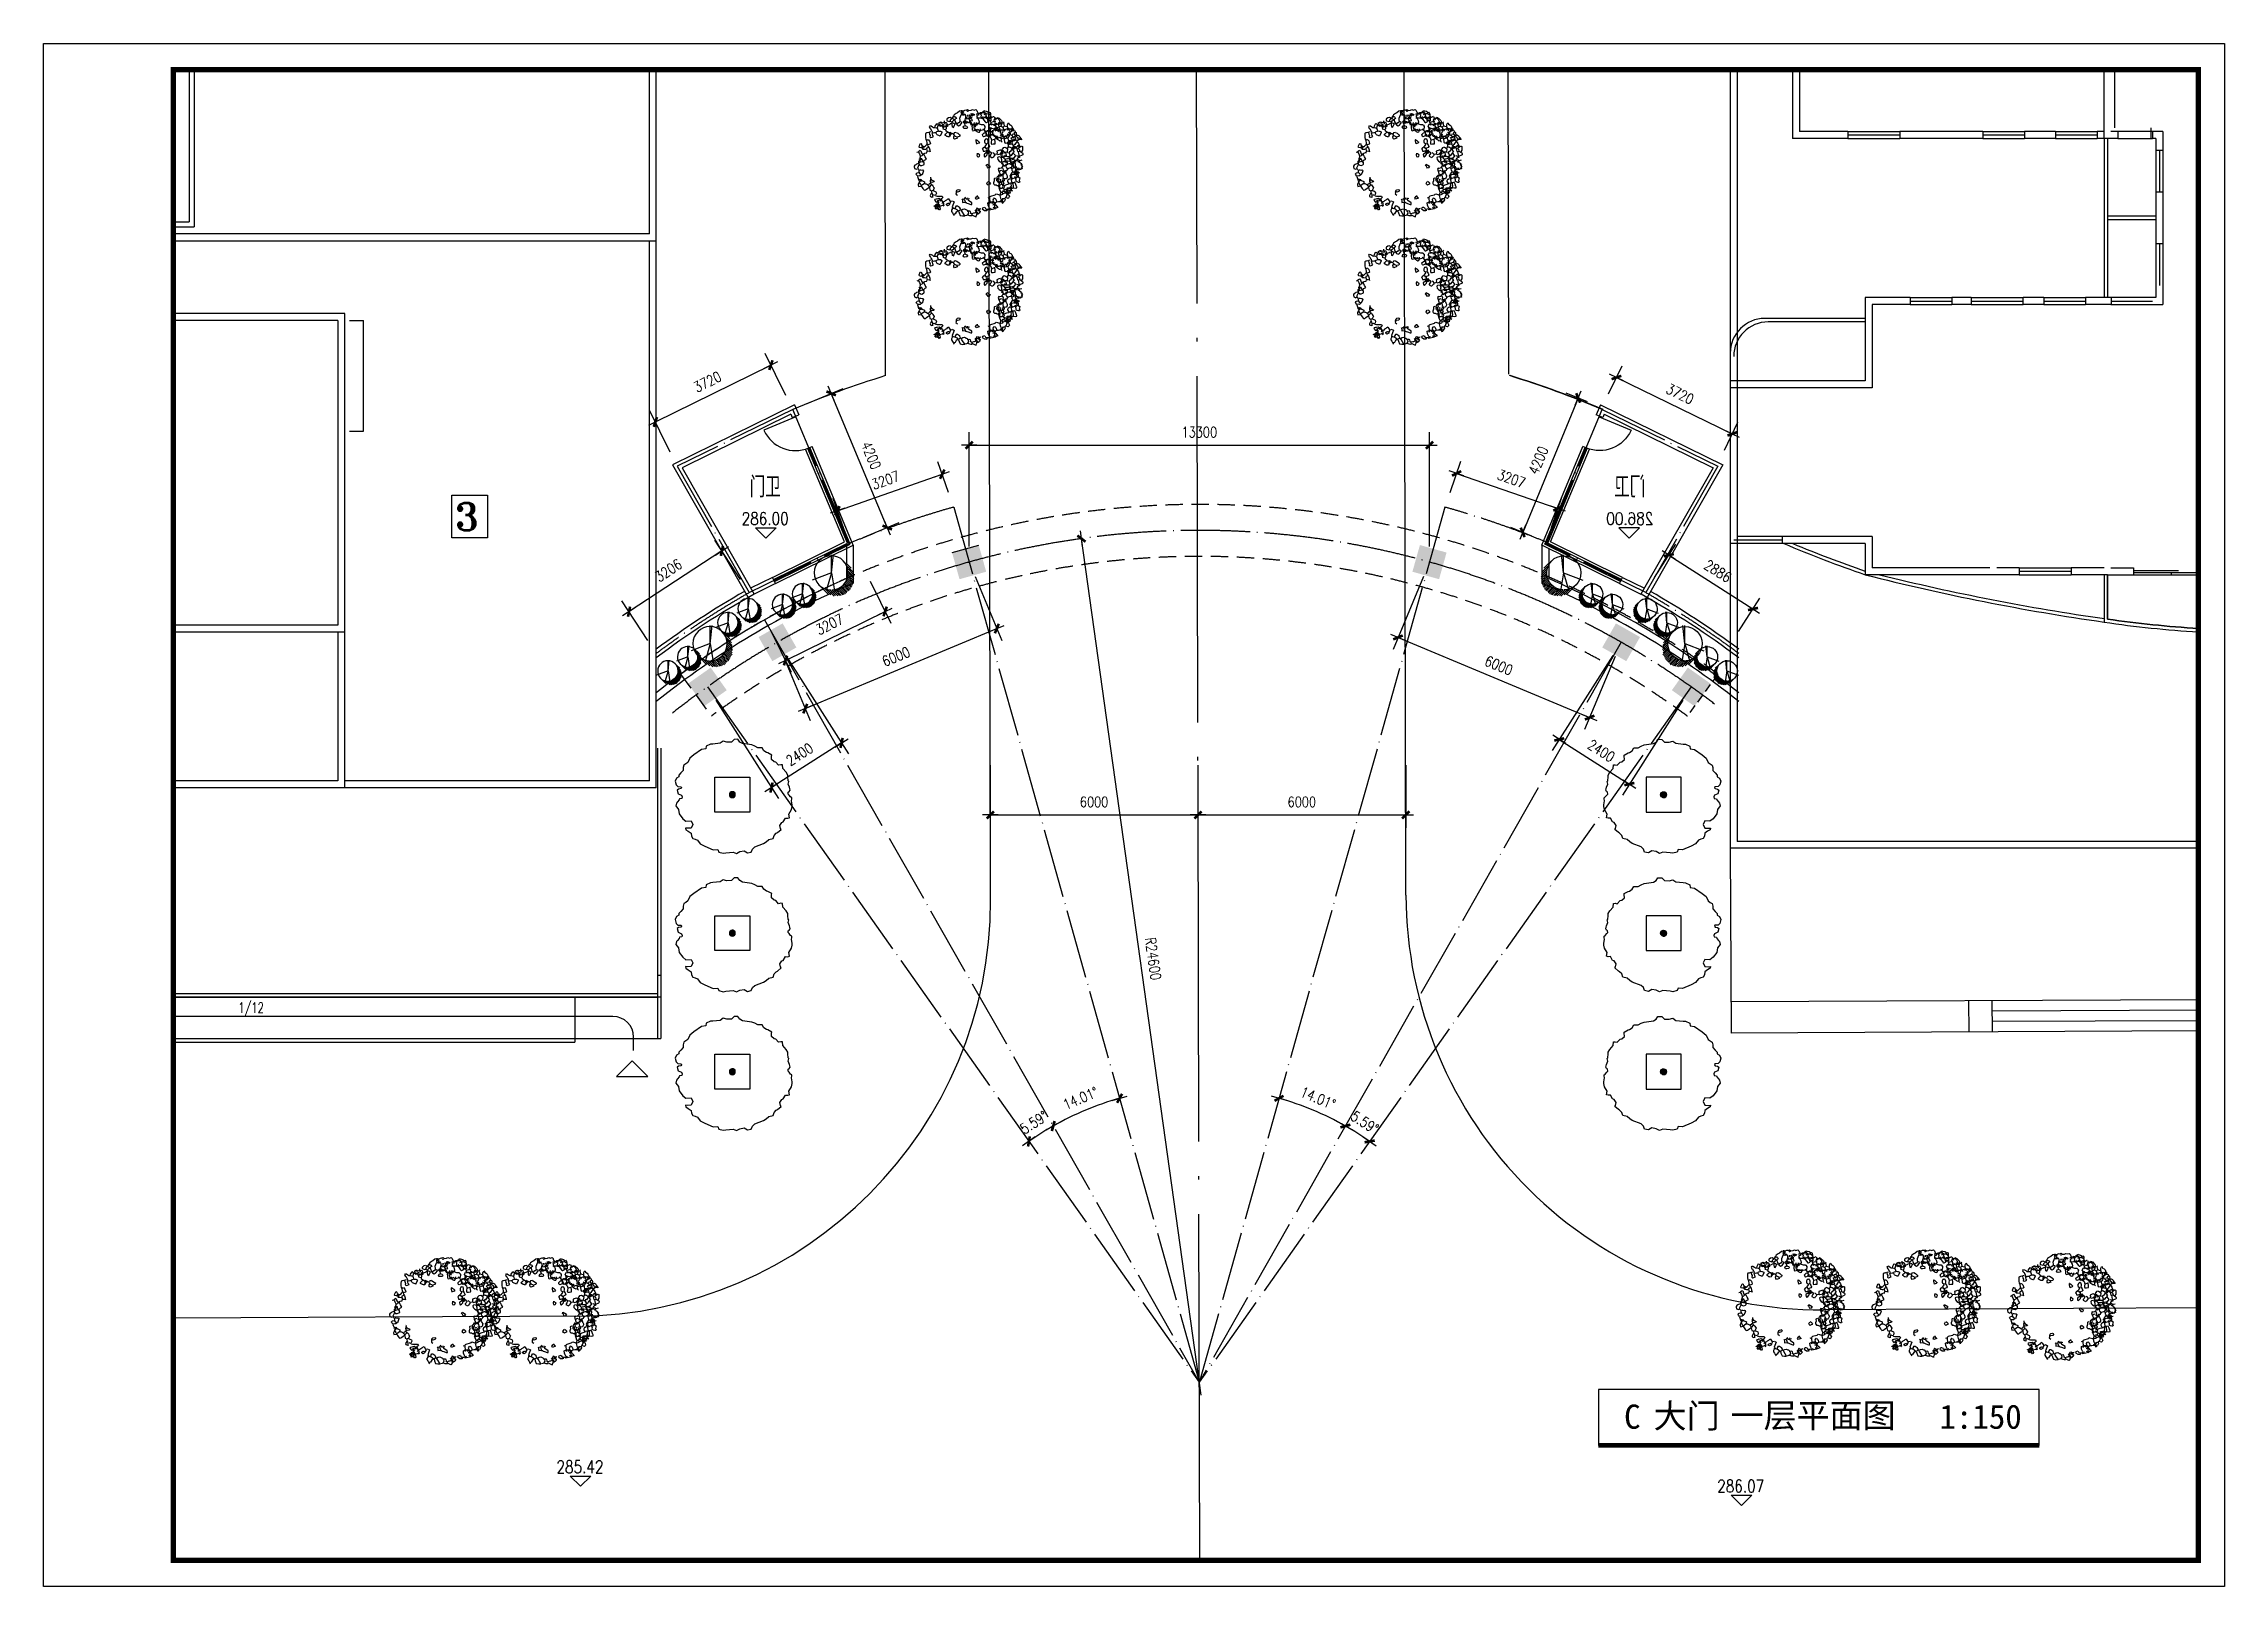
# Model space of a CAD drawing. Extents: x 325989 to 388989, y -418326 to -314916.
# Drawn here: x 325989 to 388989, y -359466 to -314916 of the extents above; entities that cross this region are included whole.
import ezdxf
from ezdxf.enums import TextEntityAlignment as Align

# ---------------------------------------------------------------- set-up
doc = ezdxf.new("R2010")
doc.units = 0
doc.header["$LTSCALE"] = 1000
doc.header["$MEASUREMENT"] = 0
for name, pattern in [('DASH', [0.35, 0.25, -0.1]), ('DOTE', [2.42, 2, -0.2, 0.02, -0.2]), ('HIDDEN', [0.375, 0.25, -0.125])]:
    doc.linetypes.add(name, pattern=pattern)
doc.layers.get('0').update_dxf_attribs({"linetype": 'CONTINUOUS'})
doc.layers.get('DEFPOINTS').update_dxf_attribs({"color": 6, "linetype": 'CONTINUOUS'})
for name, color, linetype in [('0-TREE', 3, 'CONTINUOUS'), ('3', 84, 'CONTINUOUS'), ('6', 12, 'CONTINUOUS'), ('7', 7, 'CONTINUOUS'), ('BB', 5, 'CONTINUOUS'), ('COLUMN', 7, 'CONTINUOUS'), ('DOTE', 1, 'DOTE'), ('LANDSCAPE-SHADOW', 15, 'CONTINUOUS'), ('LAYER1', 7, 'CONTINUOUS'), ('LAYER7', 8, 'CONTINUOUS'), ('LAYER8', 84, 'CONTINUOUS'), ('PUB_DIM', 84, 'CONTINUOUS'), ('PUB_TEXT', 7, 'CONTINUOUS'), ('PUB_TITLE', 4, 'CONTINUOUS'), ('TREE-D', 94, 'CONTINUOUS'), ('WALL', 255, 'CONTINUOUS'), ('WINDOW', 84, 'CONTINUOUS')]:
    doc.layers.add(name, color=color, linetype=linetype)
doc.styles.add('_ROMANT', font='ROMANT', dxfattribs={"width": 0.4})
doc.styles.add('DIM_FONT', font='SIMPLEX', dxfattribs={"width": 0.8})
doc.styles.add('HT', font='SIMHEI.TTF')
doc.styles.add('HZ', font='txt', dxfattribs={"width": 0.7, "height": 2500, "bigfont": 'hztxt'})
doc.styles.add('HZ1', font='txt', dxfattribs={"width": 0.75, "height": 8, "bigfont": 'HZTXT.SHX'})
doc.dimstyles.new('DIMN', dxfattribs={"dimscale": 1.5, "dimtxt": 200, "dimasz": 1, "dimexe": 250, "dimexo": 300, "dimgap": 150, "dimtad": 1, "dimdec": 0, "dimzin": 0, "dimtxsty": 'DIM_FONT', "dimblk": '_DIMX', "dimblk1": '_DIMX', "dimblk2": '_DIMX', "dimsah": 1, "dimcen": 100, "dimdle": 250, "dimclrd": 3, "dimclre": 3, "dimclrt": 7, "dimazin": 3, "dimtfac": 1, "dimtdec": 0, "dimtix": 1, "dimtmove": 0, "dimatfit": 3, "dimtolj": 1, "dimtzin": 0})

msp = doc.modelspace()

# ---------------------------------------------------------------- texts
at = {"layer": '3', "style": 'HZ', "width": 0.7}
msp.add_text('1/12', height=300, rotation=360, dxfattribs=at).set_placement((331614.437, -342903.281))
msp.add_text('1/12', height=300, rotation=360, dxfattribs=at).set_placement((331614.437, -342903.281))
at = {"layer": '7', "color": 7, "linetype": 'DASH', "style": 'HZ1', "width": 0.75}
msp.add_text('门卫', height=600, dxfattribs=at).set_placement((346836.766, -327687.359), align=Align.MIDDLE)
at = {"layer": '7', "color": 7, "linetype": 'DASH', "style": 'HZ1', "text_generation_flag": 2, "width": 0.75}
msp.add_text('门卫', height=600, dxfattribs=at).set_placement((371811.328, -327687.359), align=Align.MIDDLE)
at = {"layer": 'PUB_TEXT', "style": '_ROMANT'}
msp.add_text('3', height=800, rotation=360, dxfattribs=at).set_placement((337868.769, -328977.425))
at = {"layer": 'PUB_TEXT', "linetype": 'CONTINUOUS', "style": 'DIM_FONT', "width": 0.8}
for s, p in [('286.00', (346155.489, -328812.323)), ('285.42', (340805.23, -356194.276)), ('286.07', (374338.203, -356748.635))]:
    msp.add_text(s, height=360, dxfattribs=at).set_placement(p)
at = {"layer": 'PUB_TEXT', "linetype": 'CONTINUOUS', "style": 'DIM_FONT', "text_generation_flag": 2, "width": 0.8}
msp.add_text('286.00', height=360, dxfattribs=at).set_placement((372492.605, -328812.323))
at = {"layer": 'PUB_TEXT', "style": 'HT'}
for s, height, p in [('C', 699.008, (371647.411, -354914.398, -864)), ('大门', 699.0078, (372500.675, -354891.848, -864)), ('一层平面图', 699.0078, (374725.012, -354881.32, -864)), ('1:150', 699.0078, (380757.527, -354914.398, -864))]:
    msp.add_text(s, height=height, dxfattribs=at).set_placement(p)

# ---------------------------------------------------------------- blocks, each defined once
blk = doc.blocks.new('A$C145008A3')
at = {"layer": 'LAYER7'}
h = blk.add_hatch(dxfattribs=at)
h.set_pattern_fill('ANSI31', color=256, style=0)
h.set_pattern_definition([(45, (-105682.65304, 2901.07891), (-0.08838834765, 0.08838834765), [])])
h.paths.add_polyline_path([(750, 672, 1), (678, 672, 1)])
blk.add_circle((714, 672), 36.4, dxfattribs=at)
at = {"layer": 'LAYER8'}
blk.add_lwpolyline([(683, 19), (593, 12), (562, 8), (507, 23), (496, 54), (440, 52), (337, 100), (281, 129), (246, 177), (219, 190), (189, 200), (175, 230), (172, 264), (137, 290), (106, 310), (103, 331), (72, 342), (49, 376), (51, 423), (69, 448), (108, 457), (111, 471), (99, 480), (72, 480), (53, 489), (55, 537), (92, 561), (99, 584), (90, 602), (60, 600), (53, 613), (30, 634), (16, 646), (0, 680), (23, 728), (23, 784), (54, 851), (89, 888), (151, 896), (164, 942), (136, 983), (95, 979), (67, 971), (67, 992), (94, 1017), (125, 1048), (122, 1083), (131, 1115), (159, 1129), (184, 1146), (211, 1198), (262, 1237), (356, 1300), (411, 1307), (418, 1339), (469, 1363), (501, 1363), (591, 1371), (628, 1396), (674, 1382), (730, 1383), (764, 1414), (813, 1414), (834, 1380), (868, 1359), (983, 1339), (1018, 1323), (1056, 1302), (1109, 1299), (1130, 1264), (1161, 1241), (1178, 1237), (1227, 1206), (1223, 1193), (1221, 1154), (1252, 1123), (1272, 1120), (1307, 1078), (1335, 1085), (1356, 1083), (1356, 1037), (1398, 989), (1416, 954), (1417, 931), (1420, 882), (1429, 859), (1431, 845), (1418, 833), (1405, 806), (1393, 792), (1401, 770), (1414, 765), (1429, 751), (1428, 731), (1427, 713), (1417, 670), (1431, 640), (1425, 632), (1430, 583), (1433, 560), (1421, 523), (1387, 469), (1394, 424), (1373, 418), (1345, 420), (1317, 374), (1297, 367), (1271, 332), (1280, 294), (1286, 281), (1242, 244), (1225, 237), (1199, 209), (1183, 171), (1132, 160), (1098, 134), (1066, 112), (955, 74), (924, 48), (909, 11), (861, 4), (822, 29), (767, 21), (724, 0)], close=True, dxfattribs=at)
blk = doc.blocks.new('A$C5CEE05E3')
at = {"layer": 'LAYER1', "xscale": 1.495, "yscale": 1.495, "zscale": 1.495}
blk.add_blockref('A$C145008A3', (0, 0), dxfattribs=at)
blk = doc.blocks.new('*X35')
at = {"color": 0}
for p, q in [((36.5, 3.438), (36.347, 3.59)), ((36.552, 3.328), (36.398, 3.483)), ((36.563, 3.035), (36.416, 3.182)), ((36.572, 3.252), (36.421, 3.403)), ((36.563, 3.092), (36.426, 3.229)), ((36.578, 3.19), (36.43, 3.338)), ((36.578, 3.133), (36.431, 3.28)), ((35.828, 2.695), (35.616, 2.907)), ((35.918, 2.662), (35.736, 2.844)), ((36.01, 2.626), (35.82, 2.816)), ((36.053, 2.64), (35.887, 2.806)), ((36.115, 2.634), (35.945, 2.804)), ((36.165, 2.641), (35.998, 2.808)), ((36.216, 2.647), (36.045, 2.817)), ((36.26, 2.659), (36.09, 2.83)), ((36.299, 2.676), (36.13, 2.845)), ((36.342, 2.69), (36.168, 2.864)), ((36.37, 2.719), (36.204, 2.885)), ((36.39, 2.755), (36.237, 2.908)), ((36.423, 2.779), (36.268, 2.934)), ((36.457, 2.802), (36.296, 2.962)), ((36.484, 2.831), (36.323, 2.993)), ((36.5, 2.872), (36.346, 3.025)), ((36.519, 2.909), (36.368, 3.06)), ((36.538, 2.947), (36.387, 3.098)), ((36.564, 2.978), (36.403, 3.138))]:
    blk.add_line(p, q, dxfattribs=at)
blk = doc.blocks.new('SHADOW')
at = {"layer": 'LANDSCAPE-SHADOW'}
blk.add_blockref('*X35', (-35.931, -3.304), dxfattribs=at)
blk = doc.blocks.new('T21')
for points in [[(0, 0), (-0.554, -0.212)], [(0, 0), (-0.15, -0.527)], [(0, -0.006), (0.059, 0.527)], [(0, 0), (0, 0.52)], [(0, 0), (0.089, -0.527)]]:
    blk.add_lwpolyline(points)
blk.add_lwpolyline([(0.009, -0.5, 66.058618), (-0.021, -0.5, 66.058618)], format="xyb")
at = {"const_width": 0.02}
blk.add_lwpolyline([(-0.01, -0.006, 1), (0.01, -0.006, 1)], format="xyb", close=True, dxfattribs=at)
blk.add_blockref('SHADOW', (0, 0))
at = {"flags": 3}
for tag, p in [('BOT_NAME', (0, 3.75)), ('COM_NAME', (0, 1.25)), ('SIZE', (0, -1.25)), ('COST', (0, -3.75)), ('PLTYPE', (0, -6.25))]:
    blk.add_attdef(tag, p, '', height=0.25, dxfattribs=at)
blk = doc.blocks.new('A$C76F26389')
at = {"layer": '0-TREE', "xscale": 5190.900000000001, "yscale": 5190.900000000001, "zscale": 5190.900000000001}
blk.add_blockref('T21', (2878, 3519), dxfattribs=at)
blk = doc.blocks.new('M_A2ZXL')
blk.add_line((-0.472, 0), (-0.472, -1))
blk.add_arc((-0.5, 0), 1, 271.62314, 0)
blk = doc.blocks.new('A$C33C46E22')
at = {"linetype": 'CONTINUOUS'}
for points in [[(522, 2448), (511, 2454), (501, 2491), (483, 2503), (423, 2456), (443, 2405), (428, 2376), (379, 2410), (344, 2360), (324, 2372), (320, 2387), (274, 2349), (237, 2339), (207, 2357), (204, 2370), (243, 2397), (269, 2428)], [(343, 2394), (286, 2425), (296, 2387), (275, 2406), (239, 2390), (263, 2419), (226, 2409), (250, 2439), (225, 2467), (262, 2453), (252, 2490), (283, 2465), (302, 2454), (315, 2457), (323, 2451), (322, 2440), (315, 2433), (343, 2394)], [(344, 2475), (326, 2484), (289, 2474), (271, 2445)], [(319, 2482), (311, 2480), (308, 2483), (305, 2487), (304, 2495), (306, 2501), (309, 2507), (313, 2510), (320, 2509), (319, 2482)], [(980, 2606), (967, 2627), (954, 2606), (943, 2596), (918, 2590), (917, 2573), (883, 2546), (853, 2532), (827, 2515), (754, 2545), (740, 2501), (720, 2462), (683, 2451), (639, 2464), (620, 2475), (606, 2465), (592, 2427), (595, 2387), (592, 2340), (597, 2285), (556, 2264), (521, 2304), (504, 2330), (473, 2332), (446, 2341)], [(1054, 2899), (1004, 2789), (971, 2790), (954, 2791), (947, 2759), (944, 2742), (922, 2702), (909, 2692), (906, 2673), (859, 2661), (839, 2649), (762, 2635), (743, 2589), (716, 2590), (679, 2580), (667, 2568), (613, 2562), (597, 2558), (557, 2557)], [(670, 2587), (669, 2593), (611, 2628), (587, 2621), (568, 2576)], [(638, 2528), (632, 2519), (618, 2482)], [(753, 2551), (744, 2583)], [(972, 2934), (968, 2950), (932, 2963), (915, 2967), (870, 2954), (881, 2877), (841, 2851), (812, 2834), (778, 2809), (767, 2797), (770, 2758), (793, 2732), (820, 2691), (836, 2662)], [(911, 2594), (857, 2644)], [(1153, 2983), (1123, 2974), (1063, 2952), (1050, 2914), (1026, 2916), (980, 2936), (950, 2921), (924, 2904), (890, 2879), (925, 2840), (952, 2800)], [(965, 2633), (936, 2649), (921, 2677)], [(1132, 2613), (1113, 2616), (1092, 2611), (1058, 2587), (1015, 2509), (995, 2520), (979, 2580), (990, 2599), (1003, 2612), (1031, 2620), (1056, 2593)], [(1016, 2923), (997, 2934), (1016, 2923)], [(1076, 2939), (1070, 2931), (1063, 2921), (1064, 2913), (1076, 2905), (1064, 2895), (1064, 2881), (1058, 2874), (1052, 2874), (1051, 2882), (1027, 2851), (1038, 2895), (1013, 2904), (1034, 2910), (1048, 2954), (1056, 2924), (1076, 2939)], [(1082, 2618), (1071, 2621), (1039, 2628)], [(1479, 2943), (1386, 2989), (1345, 2954), (1332, 2950), (1277, 2943), (1249, 2928), (1199, 2874), (1166, 2905), (1167, 2930), (1162, 2979), (1201, 3013), (1222, 3025), (1243, 3007), (1254, 2993), (1265, 2950)], [(1340, 2920), (1340, 2889), (1332, 2853), (1336, 2838), (1326, 2821), (1311, 2817), (1285, 2824), (1195, 2857), (1200, 2868)], [(1515, 2959), (1500, 3013), (1485, 3032), (1471, 3062), (1442, 3078), (1426, 3080), (1380, 3068), (1355, 3014), (1368, 2994)], [(1885, 2898), (1881, 2890), (1821, 2874), (1793, 2857), (1780, 2837), (1735, 2857), (1725, 2895), (1672, 2914), (1635, 2904), (1573, 2952), (1516, 2953), (1489, 2936), (1466, 2899), (1460, 2864), (1482, 2813), (1495, 2792), (1542, 2798), (1578, 2815), (1611, 2783), (1622, 2770), (1642, 2728), (1663, 2741), (1704, 2768), (1747, 2788), (1767, 2803), (1811, 2790), (1825, 2738), (1822, 2719), (1864, 2714)], [(1570, 2846), (1552, 2913), (1526, 2946)], [(1645, 2891), (1641, 2880), (1637, 2865), (1564, 2835), (1569, 2820)], [(1618, 2906), (1589, 2923), (1618, 2906)], [(1656, 2884), (1647, 2858), (1641, 2880), (1627, 2902), (1642, 2937), (1657, 2910), (1656, 2884)], [(1883, 2905), (1845, 2961), (1818, 2944), (1789, 2930), (1732, 2905)], [(1791, 2799), (1783, 2830)], [(1838, 2959), (1826, 3003)], [(2400, 2673), (2390, 2711), (2385, 2728), (2381, 2743), (2368, 2754), (2321, 2757), (2296, 2760), (2256, 2756), (2202, 2749), (2166, 2731), (2095, 2720), (2046, 2699), (2008, 2689), (1961, 2653), (1908, 2639), (1875, 2636), (1846, 2629)], [(1972, 2672), (1956, 2733), (1930, 2732), (1892, 2722), (1873, 2710), (1865, 2650)], [(2072, 2901), (2068, 2915), (1992, 2951), (1980, 2941), (1969, 2888), (1970, 2858), (1928, 2836), (1925, 2787), (1920, 2746)], [(2020, 2847), (1983, 2837), (1961, 2831), (1928, 2836), (1965, 2847), (1988, 2853), (2020, 2847)], [(2082, 2894), (2071, 2875), (2041, 2867), (2028, 2855), (1983, 2837), (1987, 2797), (2012, 2764), (2055, 2719)], [(2006, 2817), (1997, 2818), (1997, 2826), (2003, 2831), (2011, 2828), (2006, 2817)], [(2195, 2683), (2155, 2647), (2081, 2621), (2064, 2631), (2047, 2693)], [(2193, 2692), (2168, 2725)], [(2402, 2667), (2395, 2656), (2344, 2642), (2315, 2628), (2274, 2633), (2257, 2603), (2265, 2574), (2285, 2529), (2311, 2552), (2388, 2567)], [(2438, 2385), (2436, 2354), (2434, 2337), (2411, 2297), (2398, 2293), (2314, 2335), (2296, 2340), (2300, 2357), (2328, 2429), (2342, 2440), (2377, 2459), (2398, 2471)], [(2587, 2637), (2557, 2653), (2536, 2647), (2509, 2630), (2505, 2614), (2462, 2593), (2441, 2581), (2411, 2573), (2398, 2560), (2385, 2542), (2396, 2504), (2396, 2478)], [(2418, 2606), (2408, 2643), (2397, 2650)], [(2646, 2451), (2577, 2497), (2535, 2501), (2529, 2459), (2522, 2432)], [(2590, 2628), (2581, 2601), (2559, 2563), (2535, 2532), (2534, 2507)], [(453, 1986), (431, 1947), (288, 1999), (255, 1972), (246, 1938), (239, 1912), (217, 1875), (167, 1821), (120, 1808), (47, 1779), (35, 1711), (38, 1665), (36, 1648), (167, 1730), (202, 1750), (224, 1699), (236, 1652), (225, 1635), (213, 1615), (211, 1597), (202, 1582), (193, 1573), (182, 1567), (172, 1564), (150, 1548), (112, 1538), (64, 1565), (48, 1513), (43, 1471), (44, 1439), (83, 1441), (106, 1472), (124, 1470), (162, 1480), (173, 1499), (167, 1545)], [(265, 1993), (264, 1999), (230, 1999), (193, 2020), (161, 2021), (120, 1994), (85, 1975), (42, 1949)], [(168, 1845), (140, 1885), (89, 1921), (76, 1948)], [(319, 1886), (320, 1853), (285, 1796), (264, 1791), (212, 1767), (190, 1793), (177, 1814)], [(317, 1892), (269, 1920), (253, 1915)], [(377, 2417), (367, 2424), (357, 2426), (346, 2425), (335, 2422), (309, 2399), (286, 2425)], [(504, 2306), (474, 2292), (444, 2290), (442, 2259), (357, 2250), (320, 2240), (327, 2274), (302, 2366), (349, 2369), (364, 2399), (402, 2384), (409, 2395), (418, 2407), (430, 2414), (437, 2403), (473, 2419), (469, 2377), (490, 2383), (473, 2332), (485, 2335), (495, 2338), (504, 2335), (506, 2323), (504, 2306)], [(349, 2281), (312, 2238)], [(400, 2117), (396, 2109), (387, 2082), (370, 2078), (355, 2080), (343, 2095), (324, 2136), (346, 2167), (372, 2166), (398, 2126)], [(363, 2439), (346, 2466), (331, 2437)], [(517, 2108), (499, 2143), (478, 2162), (459, 2197), (439, 2218), (420, 2259), (385, 2298)], [(519, 2102), (490, 2084), (463, 2069), (437, 2046), (389, 2073)], [(451, 1993), (439, 2040)], [(524, 2442), (517, 2431), (533, 2371), (510, 2342)], [(714, 1888), (712, 1894), (680, 1893), (655, 1896), (618, 1853)], [(786, 1801), (773, 1783), (759, 1779), (743, 1781), (723, 1794), (707, 1852), (724, 1881), (741, 1879), (760, 1867), (772, 1854), (783, 1810)], [(2368, 2043), (2361, 2034), (2365, 1995), (2355, 1974), (2328, 1951), (2306, 1939), (2297, 1918), (2281, 1882), (2262, 1869), (2247, 1858), (2233, 1854), (2204, 1934), (2230, 1958), (2270, 1960), (2298, 1943)], [(2400, 1890), (2373, 1842), (2343, 1803), (2326, 1782), (2307, 1784), (2291, 1789), (2280, 1801), (2264, 1863)], [(2598, 2179), (2591, 2177), (2544, 2171), (2502, 2176), (2481, 2188), (2452, 2180), (2414, 2136), (2402, 2126), (2407, 2110), (2364, 2058), (2322, 2064), (2277, 2083), (2276, 2115), (2279, 2133), (2283, 2151), (2307, 2181), (2316, 2200), (2333, 2204), (2342, 2202), (2348, 2196), (2355, 2189), (2362, 2180), (2369, 2172), (2378, 2163), (2387, 2154), (2397, 2147)], [(2321, 2070), (2314, 2072), (2314, 2078), (2318, 2084), (2326, 2081), (2321, 2070)], [(2406, 2053), (2383, 2047), (2370, 2003), (2361, 2034), (2356, 2022), (2349, 2018), (2345, 2022), (2347, 2031), (2334, 2050), (2366, 2082), (2372, 2073), (2378, 2068), (2386, 2065), (2393, 2066), (2406, 2053)], [(2398, 1899), (2386, 1943), (2360, 1953)], [(2401, 2102), (2400, 2095), (2393, 2095), (2389, 2098), (2392, 2106), (2401, 2102)], [(2648, 2442), (2637, 2422), (2623, 2410), (2583, 2408), (2524, 2424), (2441, 2402), (2424, 2397), (2412, 2442), (2400, 2465)], [(2590, 2234), (2575, 2236), (2519, 2261), (2501, 2264), (2479, 2194)], [(2850, 1965), (2846, 1980), (2818, 1987), (2814, 2002), (2758, 1946), (2715, 1985), (2712, 1998), (2691, 2009), (2677, 2005), (2657, 1959), (2641, 1931), (2569, 1960), (2530, 1982)], [(2691, 2308), (2651, 2305), (2693, 2276), (2670, 2270), (2684, 2219), (2662, 2213), (2684, 2219), (2688, 2170), (2617, 2134), (2597, 2155), (2579, 2124), (2559, 2175), (2581, 2181), (2559, 2175), (2546, 2246), (2538, 2260), (2542, 2267), (2553, 2269), (2566, 2268), (2602, 2284), (2592, 2278), (2586, 2279), (2579, 2286), (2574, 2292), (2573, 2302), (2574, 2309), (2578, 2313), (2586, 2313), (2568, 2349), (2605, 2325), (2606, 2341), (2613, 2353), (2623, 2362), (2635, 2367), (2675, 2368), (2669, 2347), (2677, 2335), (2688, 2331), (2694, 2333), (2691, 2308)], [(2667, 2012), (2643, 2012), (2619, 2014), (2556, 2006), (2551, 1995)], [(2616, 2321), (2605, 2325), (2595, 2340), (2581, 2393)], [(3013, 1749), (3001, 1794), (2953, 1853), (2935, 1889), (2896, 1943), (2857, 1967), (2839, 1944), (2845, 1923), (2832, 1910), (2791, 1884), (2772, 1926), (2747, 1927), (2702, 1915), (2638, 1883), (2610, 1859), (2583, 1812), (2602, 1776), (2683, 1717), (2712, 1782)], [(2647, 2021), (2637, 2059), (2627, 2072), (2597, 2155), (2613, 2183)], [(2625, 2290), (2614, 2271), (2621, 2242)], [(2626, 2284), (2614, 2240), (2626, 2284)], [(2642, 1891), (2632, 1928)], [(2729, 2231), (2690, 2227), (2662, 2213), (2636, 2212)], [(2636, 2212), (2645, 2215), (2636, 2212)], [(2892, 1750), (2890, 1756), (2790, 1793), (2744, 1790), (2710, 1788), (2673, 1812), (2669, 1825), (2644, 1859)], [(2826, 2055), (2804, 2015), (2775, 2032), (2744, 2057), (2718, 2057), (2698, 2020)], [(2824, 2061), (2812, 2106), (2786, 2140), (2773, 2152), (2742, 2154), (2730, 2140), (2706, 2078), (2716, 2066)], [(136, 1302), (138, 1294), (98, 1292), (24, 1328), (0, 1332)], [(55, 1427), (17, 1351)], [(58, 1564), (50, 1594), (40, 1632)], [(221, 1230), (178, 1242), (181, 1224), (168, 1214), (153, 1213), (150, 1225), (135, 1213), (104, 1245), (100, 1250), (94, 1257), (91, 1264), (87, 1271), (88, 1276), (88, 1281), (92, 1284), (100, 1284), (80, 1303), (138, 1294), (125, 1340), (156, 1324), (197, 1351), (198, 1341), (197, 1333), (193, 1324), (188, 1316), (201, 1305), (210, 1273), (184, 1250), (197, 1255), (210, 1259), (220, 1257), (225, 1245), (221, 1230)], [(133, 1311), (129, 1326), (109, 1376), (109, 1401), (91, 1443)], [(253, 1293), (250, 1302), (239, 1315), (220, 1325), (171, 1321), (154, 1292)], [(255, 1286), (223, 1254), (184, 1250), (163, 1261)], [(239, 1194), (225, 1245)], [(537, 1645), (509, 1661), (411, 1628), (411, 1604), (400, 1585), (386, 1547), (357, 1475), (361, 1460), (358, 1443), (405, 1447), (469, 1539), (550, 1561)], [(515, 1728), (494, 1714), (462, 1713), (415, 1710), (426, 1639)], [(506, 1670), (496, 1708)], [(608, 1294), (591, 1296), (559, 1265), (549, 1244), (534, 1240), (504, 1321), (539, 1340), (589, 1303)], [(562, 1645), (530, 1611), (515, 1607), (511, 1557)], [(523, 1513), (513, 1551)], [(1811, 1296), (1770, 1299), (1751, 1304), (1713, 1294), (1708, 1258), (1723, 1232), (1760, 1216), (1769, 1235), (1795, 1266), (1788, 1290)], [(2189, 1324), (2187, 1332), (2156, 1333), (2070, 1316)], [(2191, 1318), (2183, 1305), (2175, 1293), (2168, 1283), (2159, 1274), (2151, 1263), (2140, 1254), (2130, 1243), (2119, 1232), (2097, 1252), (2072, 1310)], [(2495, 1334), (2480, 1330), (2448, 1331), (2436, 1310), (2422, 1306), (2413, 1281), (2402, 1260), (2410, 1230), (2456, 1212), (2498, 1205)], [(2454, 1339), (2442, 1352), (2454, 1339)], [(3041, 1612), (3029, 1600), (3047, 1564), (3022, 1533), (3026, 1463), (3044, 1427), (3031, 1384), (3045, 1331), (3020, 1306), (2990, 1298), (2976, 1288), (2932, 1266), (2919, 1313), (2932, 1266), (2888, 1254), (2874, 1307), (2859, 1303), (2805, 1288), (2807, 1282), (2771, 1263), (2735, 1247), (2690, 1241), (2663, 1250), (2644, 1285), (2650, 1264), (2625, 1183), (2626, 1119), (2616, 1110), (2608, 1096), (2598, 1087), (2585, 1092), (2584, 1078), (2576, 1073), (2563, 1073), (2549, 1075), (2497, 1084), (2489, 1075), (2481, 1083), (2473, 1095), (2470, 1101), (2457, 1178), (2447, 1216), (2454, 1242), (2482, 1266), (2454, 1308), (2463, 1327), (2474, 1340), (2485, 1342), (2488, 1332), (2485, 1372), (2555, 1382), (2569, 1330), (2582, 1338), (2591, 1340), (2598, 1336), (2603, 1323), (2597, 1347), (2625, 1355), (2634, 1300), (2602, 1292), (2677, 1312), (2640, 1302), (2633, 1363), (2634, 1388), (2610, 1446), (2648, 1456), (2635, 1451), (2620, 1447), (2610, 1449), (2606, 1461), (2652, 1473), (2660, 1495), (2669, 1499), (2677, 1493), (2682, 1481), (2708, 1498), (2721, 1516), (2728, 1487), (2736, 1431), (2771, 1449), (2784, 1462), (2827, 1480), (2831, 1465), (2871, 1492), (2893, 1508), (2874, 1517), (2855, 1497), (2844, 1498), (2832, 1501), (2823, 1508), (2817, 1518), (2825, 1489), (2806, 1483), (2796, 1488), (2792, 1498), (2786, 1509), (2772, 1596), (2814, 1591), (2812, 1604), (2813, 1615), (2818, 1622), (2830, 1618), (2872, 1614), (2892, 1629), (2896, 1676), (2900, 1661), (2904, 1703), (2918, 1683), (2972, 1715), (3017, 1734), (3014, 1686), (3033, 1641), (3041, 1612)], [(2578, 1447), (2570, 1445), (2531, 1441), (2476, 1435), (2461, 1431), (2447, 1418), (2467, 1343)], [(2743, 1643), (2712, 1667), (2708, 1684), (2689, 1695), (2650, 1658), (2597, 1644), (2586, 1627), (2572, 1589), (2536, 1573), (2517, 1582), (2513, 1597), (2506, 1646), (2508, 1677), (2543, 1696), (2580, 1672), (2586, 1651)], [(2658, 1451), (2648, 1456), (2618, 1448), (2603, 1436), (2588, 1440), (2594, 1387), (2595, 1353), (2625, 1355), (2643, 1384), (2678, 1375)], [(2677, 1312), (2602, 1292)], [(2634, 1388), (2604, 1380)], [(2731, 1656), (2704, 1608), (2708, 1593), (2701, 1561), (2693, 1589), (2671, 1553), (2681, 1596), (2649, 1603), (2686, 1613), (2691, 1655), (2700, 1624), (2731, 1656)], [(2745, 1636), (2732, 1626), (2717, 1612), (2677, 1611), (2652, 1651)], [(2809, 1550), (2804, 1538), (2768, 1521), (2739, 1507), (2719, 1491), (2694, 1494), (2679, 1456)], [(2698, 1600), (2686, 1557), (2685, 1498)], [(2824, 1584), (2814, 1591), (2802, 1635), (2749, 1645)], [(2815, 1315), (2809, 1273), (2809, 1249), (2812, 1209), (2810, 1186), (2820, 1149)], [(2819, 1535), (2815, 1527), (2831, 1465), (2830, 1441)], [(2892, 1562), (2851, 1567), (2892, 1562)], [(2890, 1572), (2852, 1561)], [(2928, 1467), (2890, 1457), (2859, 1424)], [(2930, 1461), (2892, 1451), (2866, 1426), (2881, 1454), (2930, 1461)], [(2932, 1452), (2888, 1376)], [(2992, 1737), (2962, 1753), (2949, 1749), (2902, 1743), (2893, 1710), (2900, 1661), (2937, 1641)], [(2934, 1444), (2927, 1410), (2900, 1362), (2898, 1428), (2934, 1444)], [(2936, 1251), (2919, 1313)], [(2938, 1244), (2934, 1236), (2944, 1198), (2932, 1155)], [(3032, 1738), (3006, 1740), (2976, 1676)], [(2999, 1561), (2993, 1562), (2993, 1569), (2998, 1573), (3005, 1569), (2999, 1561)], [(278, 1074), (242, 1058), (226, 1029), (180, 1023)], [(276, 1083), (268, 1112), (253, 1142), (233, 1152), (187, 1090), (187, 1059), (186, 1025)], [(445, 852), (427, 856), (399, 840), (413, 821), (358, 813), (348, 850), (360, 807), (296, 806), (284, 796), (269, 790), (259, 791), (256, 801), (236, 780), (202, 942), (235, 935), (229, 956), (257, 947), (293, 966), (336, 985), (408, 988), (430, 937), (407, 931), (418, 932), (425, 930), (430, 923), (431, 915), (432, 904), (433, 894), (435, 884), (438, 875), (445, 852)], [(253, 905), (233, 916), (235, 935), (221, 987), (220, 1027)], [(536, 814), (534, 820), (522, 833), (494, 849), (456, 839), (435, 827), (406, 785), (391, 781), (370, 792), (338, 761), (317, 755), (314, 736), (286, 722), (272, 709), (253, 754), (253, 778), (254, 809), (270, 839)], [(364, 790), (348, 850)], [(656, 756), (633, 782), (621, 797), (589, 916), (575, 936), (555, 947), (509, 944), (454, 936), (407, 931), (382, 934)], [(382, 934), (390, 936), (382, 934)], [(434, 833), (427, 856), (387, 885)], [(842, 630), (800, 674), (787, 662), (719, 637), (705, 608), (708, 594), (667, 567), (637, 589), (613, 649), (573, 645), (536, 635), (521, 624), (446, 604), (404, 583), (388, 578)], [(425, 744), (408, 779)], [(538, 805), (527, 787), (508, 766), (435, 737), (440, 690), (441, 657), (444, 610)], [(506, 564), (469, 584), (452, 580), (446, 604), (452, 646), (460, 614), (475, 618), (465, 599), (506, 564)], [(545, 960), (536, 992)], [(701, 623), (680, 633), (619, 657)], [(658, 749), (632, 661)], [(944, 551), (908, 574), (891, 577), (909, 534), (882, 550), (848, 525), (825, 545), (813, 588), (814, 623), (793, 664), (809, 670), (814, 668), (817, 659), (823, 649), (870, 678), (894, 685), (919, 682), (924, 627), (944, 551)], [(1017, 677), (1008, 681), (989, 685), (951, 674), (928, 678), (896, 676), (874, 639)], [(1093, 365), (1066, 398), (1062, 414), (1025, 437), (1010, 433), (960, 410), (947, 391), (930, 402), (914, 462), (905, 492), (888, 528), (876, 542), (893, 570), (923, 578), (932, 598), (978, 611), (1014, 627), (1025, 646)], [(1104, 772), (1096, 804), (1084, 817), (1030, 809), (976, 828), (950, 828), (937, 824), (917, 802), (914, 761), (897, 726), (894, 685)], [(1015, 984), (997, 955), (960, 919), (931, 937), (911, 972), (902, 984), (928, 1007), (955, 1024), (1006, 988)], [(1205, 631), (1194, 619), (1216, 594), (1199, 572), (1143, 564), (1088, 535), (1078, 573), (1086, 541), (1048, 531), (1030, 534), (1023, 553), (1027, 562), (1036, 566), (1046, 571), (1016, 587), (1022, 598), (992, 590), (985, 609), (988, 616), (995, 620), (1005, 624), (972, 665), (989, 685), (968, 679), (1009, 706), (1016, 721), (1028, 734), (1040, 737), (1044, 725), (1071, 747), (1099, 674), (1176, 687), (1164, 636), (1205, 631)], [(1186, 649), (1174, 694), (1152, 714), (1140, 725), (1122, 737), (1105, 742), (1045, 692), (1007, 715)], [(1056, 622), (1065, 650), (1056, 622)], [(1504, 551), (1494, 555), (1458, 569), (1414, 583), (1356, 558), (1322, 564), (1276, 520), (1162, 620)], [(1194, 675), (1174, 694), (1194, 675)], [(1412, 589), (1400, 603), (1389, 616), (1379, 654), (1388, 681), (1359, 696), (1299, 679), (1239, 657), (1194, 651)], [(1319, 604), (1311, 636), (1296, 662)], [(1499, 1016), (1482, 989), (1469, 976), (1442, 928), (1394, 956), (1386, 986), (1414, 1001), (1449, 1021), (1459, 1039), (1497, 1024)], [(1712, 647), (1701, 627), (1633, 608), (1609, 610), (1569, 609), (1544, 608), (1526, 557)], [(1710, 653), (1697, 700), (1684, 720), (1628, 712), (1585, 669), (1557, 622)], [(1829, 863), (1820, 844), (1768, 790), (1739, 816), (1698, 846), (1678, 863)], [(1871, 955), (1860, 936), (1830, 897), (1798, 895), (1769, 912), (1738, 937), (1722, 939), (1683, 872)], [(1894, 622), (1880, 594), (1884, 579), (1875, 546), (1867, 574), (1846, 538), (1834, 494), (1840, 527), (1826, 523), (1834, 494), (1749, 478), (1731, 467), (1718, 473), (1716, 483), (1728, 490), (1723, 487), (1719, 489), (1716, 493), (1716, 501), (1713, 510), (1710, 521), (1706, 531), (1700, 539), (1684, 599), (1713, 583), (1707, 605), (1775, 614), (1781, 619), (1787, 621), (1794, 618), (1802, 613), (1801, 629), (1807, 629), (1818, 623), (1833, 615), (1810, 583), (1861, 597), (1875, 611), (1894, 622)], [(1713, 583), (1703, 621)], [(2225, 1019), (2220, 1009), (2167, 995), (2135, 994), (2093, 999), (2045, 962), (1995, 942), (1973, 967), (1951, 1011), (1941, 1023), (1894, 1020), (1856, 1009), (1814, 1045), (1796, 1080), (1783, 1101), (1720, 1094), (1710, 1073), (1725, 1045), (1768, 1008), (1846, 989)], [(1786, 724), (1770, 784)], [(1901, 634), (1889, 677), (1864, 735), (1818, 732), (1801, 734), (1777, 705), (1803, 607), (1786, 577)], [(1907, 999), (1885, 993), (1902, 957), (1862, 987), (1865, 947), (1851, 968), (1816, 948), (1832, 979), (1800, 970), (1828, 992), (1808, 1037), (1839, 1011), (1829, 1049), (1862, 1017), (1907, 999)], [(1989, 1086), (1965, 1110), (1961, 1125), (1923, 1149), (1911, 1136), (1866, 1123), (1870, 1076), (1890, 1035)], [(1885, 1023), (1878, 1025), (1870, 1029), (1867, 1036), (1871, 1044), (1885, 1023)], [(2223, 1028), (2210, 1047), (2205, 1063), (2167, 1084), (2127, 1083), (2105, 1076), (2083, 1037), (2058, 1040), (2029, 1056), (2016, 1069), (1991, 1077), (1937, 1038)], [(2321, 964), (2289, 955), (2259, 916), (2248, 904), (2186, 887), (2112, 899), (2087, 901), (2065, 887), (2071, 841), (2078, 787), (2094, 781), (2143, 786), (2189, 792), (2204, 797), (2201, 810), (2175, 876)], [(2280, 726), (2269, 707), (2217, 750), (2184, 694), (2160, 663), (2166, 639), (2162, 624), (2124, 587)], [(2287, 641), (2255, 633), (2204, 619), (2172, 617)], [(2318, 793), (2236, 771), (2219, 767)], [(2479, 796), (2443, 780), (2481, 790), (2489, 759), (2461, 745), (2463, 705), (2475, 698), (2480, 692), (2480, 684), (2479, 678), (2475, 676), (2470, 674), (2464, 679), (2460, 688), (2461, 654), (2416, 636), (2391, 645), (2374, 640), (2385, 577), (2395, 565), (2436, 560), (2480, 548), (2459, 542), (2480, 548), (2491, 485), (2511, 435), (2492, 390), (2458, 395), (2439, 375), (2369, 363), (2358, 400), (2337, 395), (2323, 449), (2293, 441), (2266, 537), (2289, 543), (2266, 537), (2303, 581), (2297, 603), (2262, 584), (2243, 676), (2225, 721), (2247, 727), (2295, 731), (2273, 781), (2318, 793), (2273, 781), (2282, 808), (2317, 851), (2353, 843), (2417, 878), (2417, 878), (2457, 849), (2479, 796)], [(2277, 735), (2240, 756)], [(2501, 1134), (2485, 1105), (2464, 1093), (2419, 1071), (2389, 1032), (2363, 1048), (2326, 1005), (2313, 1018), (2294, 1063), (2273, 1112), (2284, 1125), (2306, 1137), (2338, 1140), (2383, 1093), (2391, 1063)], [(2463, 947), (2425, 937), (2419, 960), (2425, 937), (2405, 922), (2363, 927), (2341, 914), (2324, 950), (2335, 913), (2313, 903), (2299, 906), (2296, 917), (2304, 935), (2287, 940), (2302, 975), (2279, 993), (2290, 1005), (2290, 1018), (2291, 1025), (2310, 1027), (2323, 1045), (2327, 1032), (2397, 1041), (2440, 1062), (2422, 1007), (2432, 1013), (2439, 1012), (2444, 1008), (2449, 1003), (2450, 995), (2448, 990), (2444, 986), (2436, 987), (2463, 947)], [(2312, 937), (2301, 910), (2325, 916), (2323, 956), (2293, 942), (2312, 937)], [(2347, 593), (2334, 555), (2314, 631), (2333, 620), (2347, 593)], [(2337, 574), (2319, 640)], [(2351, 851), (2324, 950), (2329, 958)], [(2353, 843), (2346, 809)], [(2427, 928), (2419, 960), (2404, 978)], [(2669, 663), (2670, 687), (2636, 695), (2589, 689), (2551, 679), (2534, 684), (2491, 656), (2450, 635), (2411, 691)], [(2537, 911), (2498, 931), (2469, 923), (2435, 930), (2424, 903), (2421, 862), (2414, 827)], [(2541, 716), (2535, 708), (2509, 717), (2463, 705), (2422, 708)], [(2517, 807), (2502, 803), (2443, 780), (2434, 784)], [(2671, 654), (2674, 615), (2627, 602), (2575, 620), (2566, 595), (2549, 567), (2489, 550), (2435, 510)], [(2476, 561), (2460, 597), (2458, 629)], [(2825, 712), (2798, 715), (2767, 681), (2726, 661), (2667, 639), (2670, 630), (2647, 625), (2641, 633), (2640, 648), (2637, 661), (2618, 761), (2595, 787), (2574, 775), (2533, 748), (2522, 786), (2533, 748), (2502, 740), (2517, 807), (2493, 800), (2506, 878), (2484, 927), (2488, 944), (2531, 932), (2571, 960), (2637, 928), (2621, 899), (2651, 908), (2627, 877), (2636, 866), (2635, 858), (2629, 852), (2620, 843), (2620, 778), (2642, 760), (2636, 782), (2683, 789), (2696, 795), (2706, 798), (2713, 793), (2718, 780), (2712, 803), (2742, 811), (2795, 795), (2764, 760), (2809, 772), (2791, 743), (2825, 712)], [(2489, 938), (2489, 938), (2489, 938), (2489, 938), (2489, 938)], [(2510, 772), (2507, 747), (2510, 772)], [(2539, 725), (2522, 786), (2528, 794)], [(2568, 618), (2553, 673)], [(2663, 743), (2654, 747), (2634, 791), (2577, 823)], [(2752, 951), (2740, 932), (2702, 921), (2621, 899), (2607, 889)], [(2607, 889), (2607, 889), (2607, 889), (2607, 889), (2607, 889)], [(2641, 646), (2645, 633), (2663, 685), (2628, 693), (2641, 646)], [(2806, 723), (2805, 691), (2803, 675), (2732, 606), (2719, 596), (2668, 599), (2672, 560)], [(2844, 1121), (2841, 1130), (2823, 1140), (2785, 1130), (2703, 1067), (2690, 1063), (2678, 1046), (2682, 1031), (2700, 995), (2750, 959)], [(2718, 780), (2683, 910)], [(2988, 1096), (2965, 1089), (2943, 1051), (2908, 1092), (2921, 1045), (2888, 1046), (2823, 1019), (2807, 984), (2829, 973), (2833, 965), (2827, 957), (2815, 952), (2851, 915), (2796, 940), (2806, 903), (2764, 907), (2725, 903), (2740, 932), (2713, 948), (2740, 966), (2705, 979), (2742, 989), (2780, 999), (2790, 1020), (2839, 1049), (2816, 1043), (2810, 1096), (2794, 1124), (2820, 1149), (2786, 1156), (2844, 1178), (2886, 1173), (2911, 1196), (2965, 1211), (2960, 1162), (2985, 1135), (2949, 1119), (2966, 1119), (2983, 1122), (2996, 1119), (3001, 1107), (2988, 1096)], [(2722, 943), (2715, 941), (2743, 957), (2722, 943)], [(2846, 815), (2825, 803), (2781, 781), (2771, 762)], [(2848, 1075), (2843, 1064), (2839, 1049), (2780, 967)], [(3011, 1070), (2995, 1010), (2966, 968), (2939, 979), (2896, 927), (2884, 914), (2846, 904), (2823, 898), (2808, 894), (2796, 940), (2787, 944)], [(2797, 1143), (2802, 1150), (2797, 1143)], [(2844, 822), (2840, 837), (2819, 882)], [(2971, 947), (2966, 936), (2938, 921), (2899, 918)], [(2927, 1023), (2908, 1092)], [(2929, 1016), (2930, 976)], [(3009, 1079), (2998, 1116), (2940, 1123)], [(459, 591), (431, 543), (401, 566)], [(549, 495), (548, 501), (529, 512), (491, 501), (434, 534)], [(525, 585), (528, 545), (527, 519)], [(790, 469), (788, 478), (749, 474), (726, 437), (681, 456), (670, 437), (638, 404), (616, 398), (580, 382), (566, 386), (552, 394), (540, 405), (530, 415), (552, 486), (645, 440)], [(651, 441), (624, 457), (651, 441)], [(634, 419), (634, 419), (634, 419), (634, 419), (634, 419)], [(710, 407), (691, 418), (684, 386), (676, 414), (660, 410), (653, 432), (695, 429), (710, 407)], [(681, 480), (658, 564)], [(666, 452), (675, 478), (666, 452)], [(681, 425), (676, 414), (692, 354)], [(784, 493), (778, 516), (742, 553), (697, 485), (679, 465)], [(766, 382), (728, 372), (700, 356)], [(739, 481), (707, 479)], [(749, 565), (718, 587)], [(854, 325), (806, 352), (816, 315), (778, 337), (748, 296), (743, 345), (728, 372), (766, 382), (743, 376), (737, 380), (733, 388), (733, 396), (734, 404), (737, 410), (739, 415), (743, 418), (748, 417), (759, 436), (797, 416), (804, 449), (828, 449), (831, 409), (832, 369), (847, 360), (854, 349), (851, 340), (841, 337), (854, 325)], [(832, 345), (794, 359), (778, 337)], [(813, 386), (784, 396)], [(792, 462), (787, 454), (797, 416)], [(855, 584), (835, 572), (802, 545), (794, 511)], [(965, 324), (961, 339), (931, 338), (891, 335), (866, 338), (841, 337), (824, 286)], [(1125, 309), (1115, 315), (1111, 330), (1092, 341), (968, 315), (953, 287), (930, 281), (883, 278), (834, 279), (825, 222), (832, 167), (854, 173), (868, 183), (928, 199), (986, 225), (974, 268), (979, 310)], [(1057, 582), (1022, 564), (965, 542), (924, 572)], [(958, 353), (949, 383)], [(1276, 166), (1245, 133), (1215, 149), (1188, 133), (1138, 135), (1110, 87), (1035, 101), (1000, 82), (981, 93), (979, 126), (995, 161), (998, 178), (1019, 193), (1051, 192), (1134, 215), (1146, 228)], [(1227, 199), (1198, 185), (1129, 167), (1119, 204), (1089, 293), (1069, 335), (1115, 315), (1112, 354), (1149, 340), (1157, 358), (1171, 365), (1182, 360), (1186, 350), (1196, 312), (1214, 277), (1218, 231), (1209, 204), (1203, 227), (1222, 234), (1230, 229), (1234, 222), (1238, 212), (1227, 199)], [(1485, 495), (1433, 481), (1398, 464), (1357, 437), (1318, 460), (1305, 479), (1272, 511), (1233, 477), (1211, 462), (1169, 442), (1145, 444), (1127, 449), (1088, 469), (1084, 484), (1080, 533), (1083, 581)], [(1114, 169), (1121, 195), (1114, 169)], [(1121, 171), (1115, 194), (1121, 171)], [(1135, 144), (1119, 204)], [(1274, 293), (1272, 302), (1201, 348), (1186, 350), (1149, 309)], [(1449, 276), (1438, 313), (1398, 343), (1381, 316), (1365, 317), (1333, 309), (1314, 297), (1283, 289), (1262, 249), (1247, 245), (1211, 229), (1184, 238)], [(1346, 207), (1301, 195), (1282, 174), (1217, 206), (1213, 155)], [(1224, 538), (1217, 539), (1217, 546), (1221, 550), (1228, 547), (1224, 538)], [(1321, 178), (1290, 170), (1279, 126), (1271, 155), (1227, 169), (1265, 179), (1270, 221), (1278, 189), (1321, 178)], [(1320, 483), (1280, 506), (1275, 471), (1266, 503), (1257, 506), (1241, 512), (1241, 513), (1246, 517), (1252, 523), (1272, 535), (1295, 575), (1283, 531), (1316, 522), (1287, 515), (1320, 483)], [(1257, 87), (1247, 124)], [(1293, 193), (1281, 238), (1270, 245)], [(1310, 222), (1308, 215), (1302, 215), (1297, 220), (1300, 229), (1310, 222)], [(1678, 265), (1660, 270), (1638, 264), (1612, 239), (1592, 193), (1622, 201), (1600, 163), (1631, 141), (1609, 101), (1598, 95), (1591, 96), (1588, 102), (1582, 110), (1552, 95), (1514, 35), (1481, 60), (1491, 22), (1465, 38), (1425, 4), (1425, 35), (1371, 20), (1377, 62), (1365, 61), (1353, 62), (1346, 69), (1348, 80), (1334, 132), (1363, 115), (1357, 131), (1360, 137), (1368, 139), (1378, 143), (1388, 172), (1385, 212), (1425, 182), (1430, 224), (1449, 213), (1499, 208), (1552, 223), (1555, 272), (1556, 298), (1536, 340), (1581, 352), (1612, 360), (1628, 389), (1661, 357), (1616, 345), (1665, 342), (1671, 289), (1678, 265)], [(1414, 226), (1368, 214), (1355, 203), (1344, 184), (1363, 115), (1392, 92)], [(1396, 350), (1394, 359), (1368, 423), (1358, 430)], [(1592, 282), (1534, 258), (1486, 286), (1443, 268), (1385, 266), (1375, 304)], [(1425, 182), (1415, 220)], [(1596, 477), (1594, 454), (1588, 454), (1581, 455), (1574, 458), (1568, 463), (1557, 444), (1501, 435), (1492, 467), (1502, 429), (1456, 488), (1485, 495), (1433, 538), (1466, 540), (1498, 572), (1507, 593), (1516, 599), (1523, 591), (1528, 580), (1567, 615), (1576, 552), (1595, 511), (1557, 500), (1571, 504), (1585, 508), (1595, 506), (1599, 496), (1596, 477)], [(1531, 298), (1522, 303), (1515, 271), (1507, 299), (1484, 263), (1495, 306), (1463, 313), (1500, 323), (1508, 356), (1514, 334), (1527, 337), (1531, 298)], [(1593, 429), (1585, 370), (1581, 352), (1542, 319), (1500, 323), (1493, 352), (1509, 381), (1511, 397), (1492, 467), (1505, 486)], [(1562, 274), (1544, 310)], [(1582, 433), (1545, 487)], [(1742, 565), (1723, 576), (1669, 537), (1629, 504), (1604, 503), (1557, 500), (1548, 504)], [(1610, 30), (1594, 90), (1580, 117), (1557, 143)], [(1591, 251), (1587, 240), (1577, 189)], [(2025, 116), (2015, 154), (1996, 165), (1991, 180), (1935, 173), (1860, 153), (1850, 135), (1812, 125), (1743, 113), (1690, 99), (1680, 136), (1668, 151), (1640, 166), (1610, 158), (1581, 174)], [(1717, 382), (1666, 368), (1616, 345), (1608, 337)], [(2355, 448), (2333, 411), (2325, 375), (2298, 392), (2269, 410), (2257, 421), (2231, 424), (2154, 410), (2139, 381), (2118, 393), (2104, 390), (2088, 392), (2065, 355), (2072, 331), (2072, 300), (2037, 281), (2025, 263), (1971, 255), (1956, 245), (1929, 262), (1911, 297), (1886, 273), (1845, 245), (1825, 280), (1773, 242), (1741, 211), (1660, 270), (1618, 299)], [(1673, 370), (1667, 393), (1648, 434), (1641, 489), (1632, 495)], [(1702, 564), (1715, 574), (1700, 594), (1702, 564)], [(1754, 520), (1737, 493), (1722, 488), (1720, 438), (1715, 388)], [(1742, 177), (1718, 114)], [(1800, 290), (1798, 297), (1748, 334), (1720, 373)], [(2149, 166), (2115, 141), (2087, 125), (2034, 104), (2021, 101), (1970, 111), (1941, 126), (1923, 105), (1870, 91), (1817, 12), (1798, 0), (1780, 2), (1764, 5), (1752, 18), (1720, 107)], [(1986, 380), (1980, 372), (1984, 357), (1960, 327), (1910, 303), (1892, 332), (1853, 362), (1846, 391), (1813, 392), (1761, 368), (1729, 375)], [(1976, 507), (1963, 554), (1933, 576), (1893, 606), (1810, 583), (1798, 566)], [(1874, 586), (1867, 574), (1871, 559), (1861, 542), (1816, 530), (1805, 542)], [(1844, 457), (1826, 523)], [(1978, 499), (1950, 452), (1922, 437), (1846, 448), (1837, 439), (1832, 429), (1830, 419), (1830, 413)], [(1848, 563), (1859, 582), (1848, 563)], [(1999, 85), (1995, 78), (2008, 31), (1996, 13), (1980, 9), (1892, 9), (1850, 38)], [(1860, 98), (1852, 126)], [(1934, 124), (1924, 162)], [(1952, 258), (1935, 270), (1952, 258)], [(1969, 263), (1951, 298)], [(2312, 549), (2295, 553), (2251, 533), (2232, 545), (2212, 530), (2125, 517), (2099, 500), (2102, 452), (2102, 429), (2091, 409), (1966, 424), (1952, 446)], [(2011, 226), (1992, 238), (1985, 203), (1977, 234), (1955, 194), (1971, 255), (1976, 297), (1984, 267), (1995, 286), (1988, 253), (2011, 226)], [(2020, 75), (2010, 82), (2003, 46), (1995, 78), (1986, 82), (1970, 85), (1969, 88), (1975, 92), (1982, 97), (2002, 110), (2017, 114), (2020, 75)], [(1984, 388), (1976, 418)], [(1983, 242), (1979, 195)], [(2146, 175), (2058, 232), (2034, 256)], [(2181, 346), (2152, 362), (2146, 327), (2137, 358), (2131, 345), (2124, 342), (2118, 345), (2122, 354), (2110, 356), (2103, 357), (2097, 364), (2092, 377), (2046, 397), (2091, 409), (2088, 449), (2097, 418), (2113, 449), (2106, 413), (2120, 417), (2131, 416), (2137, 412), (2142, 400), (2154, 385), (2167, 386), (2174, 381), (2173, 374), (2164, 372), (2181, 346)], [(2067, 410), (2047, 421), (2067, 410)], [(2143, 366), (2143, 336), (2138, 318), (2082, 293)], [(2129, 387), (2125, 402), (2109, 373), (2129, 387)], [(2195, 259), (2177, 271), (2162, 266), (2137, 300)], [(2291, 269), (2260, 261), (2278, 225), (2218, 209), (2171, 196), (2185, 240), (2155, 258), (2186, 267), (2143, 302), (2167, 308), (2184, 297), (2214, 314), (2250, 331), (2261, 287), (2291, 269)], [(2662, 419), (2653, 423), (2614, 447), (2575, 443), (2527, 439), (2515, 420), (2504, 377), (2475, 304), (2414, 343), (2385, 367), (2340, 355), (2323, 328), (2328, 311), (2261, 287), (2250, 268), (2270, 255), (2280, 218), (2308, 203), (2294, 189), (2260, 165), (2251, 147), (2212, 143), (2183, 128), (2156, 168), (2205, 256)], [(2193, 242), (2196, 253), (2157, 249), (2193, 242)], [(2672, 412), (2660, 395), (2630, 387), (2603, 339), (2577, 316), (2519, 290), (2485, 297), (2455, 258), (2445, 230), (2409, 212), (2400, 193), (2376, 187), (2330, 184), (2315, 180), (2325, 142), (2303, 103), (2267, 86), (2193, 32), (2196, 51), (2189, 106), (2201, 123), (2226, 90), (2239, 69)], [(2320, 489), (2296, 482), (2285, 469), (2232, 455), (2218, 508), (2229, 527)], [(2236, 553), (2220, 613)], [(2303, 224), (2292, 221), (2284, 222), (2279, 227), (2274, 240), (2303, 224)], [(2401, 218), (2390, 231), (2386, 246), (2366, 259), (2338, 241), (2318, 196)], [(2351, 255), (2337, 307)], [(2405, 413), (2391, 377)], [(2524, 301), (2494, 293), (2507, 287), (2509, 279), (2506, 274), (2498, 277), (2478, 255), (2470, 287), (2437, 294), (2460, 300), (2420, 320), (2464, 308), (2472, 344), (2481, 312), (2502, 352), (2490, 308), (2524, 301)], [(2499, 422), (2453, 444)], [(2575, 533), (2552, 558)], [(2696, 532), (2685, 537), (2675, 550), (2584, 526), (2563, 456)]]:
    blk.add_lwpolyline(points, dxfattribs=at)
blk = doc.blocks.new('SHU1')
at = {"layer": 'TREE-D', "xscale": 1.2, "yscale": 1.2, "zscale": 1.2, "rotation": 1.964787654474087e-12}
blk.add_blockref('A$C33C46E22', (0, 0), dxfattribs=at)
blk = doc.blocks.new('_DIMX')
blk.add_line((-150, 0), (150, 0))
at = {"const_width": 50}
blk.add_lwpolyline([(-70, -70), (70, 70)], dxfattribs=at)
blk = doc.blocks.new('*D31')
at = {"color": 3, "linetype": 'BYBLOCK'}
for p, q in [((495589, -325025), (495981, -324219)), ((495819, -324557), (499161, -326184)), ((498934, -326653), (499327, -325847))]:
    blk.add_line(p, q, dxfattribs=at)
at = {"layer": 'DEFPOINTS', "color": 0, "linetype": 'BYBLOCK'}
for p in [(495392, -325430), (499163, -326184), (498738, -327058)]:
    blk.add_point(p, dxfattribs=at)
at = {"color": 3, "linetype": 'BYBLOCK', "xscale": 1.5, "yscale": 1.5, "zscale": 1.5}
for p, rotation in [((495817, -324557), 154.0508621525832), ((499163, -326184), 334.0508621525832)]:
    blk.add_blockref('_DIMX', p, dxfattribs=dict(at, rotation=rotation))
at = {"color": 7, "linetype": 'BYBLOCK', "insert": (497654, -325033), "char_height": 300, "attachment_point": 5, "rotation": 334.05086, "style": 'DIM_FONT'}
blk.add_mtext('\\A1;3720', dxfattribs=at)
blk = doc.blocks.new('_FZH')
blk.add_solid([(-0.5, -0.5), (0.5, -0.5), (-0.5, 0.5), (0.5, 0.5)])
blk = doc.blocks.new('*D20')
at = {"color": 3, "linetype": 'BYBLOCK'}
for p, q in [((490242, -330304), (489362, -332409)), ((489508, -332064), (495041, -334377)), ((495778, -332618), (494897, -334724))]:
    blk.add_line(p, q, dxfattribs=at)
at = {"layer": 'DEFPOINTS', "color": 0, "linetype": 'BYBLOCK'}
for p in [(490416, -329889), (495951, -332203), (495042, -334378)]:
    blk.add_point(p, dxfattribs=at)
at = {"color": 3, "linetype": 'BYBLOCK', "xscale": 1.5, "yscale": 1.5, "zscale": 1.5}
for p, rotation in [((489506, -332063), 157.3119282948912), ((495042, -334378), 337.3119282948912)]:
    blk.add_blockref('_DIMX', p, dxfattribs=dict(at, rotation=rotation))
at = {"color": 7, "linetype": 'BYBLOCK', "insert": (492419, -332875), "char_height": 300, "attachment_point": 5, "rotation": 337.31193, "style": 'DIM_FONT'}
blk.add_mtext('\\A1;6000', dxfattribs=at)
blk = doc.blocks.new('*D21')
at = {"color": 3, "linetype": 'BYBLOCK'}
for p, q in [((495710, -332582), (493963, -335325)), ((497734, -333872), (495987, -336615)), ((494166, -335010), (496187, -336297))]:
    blk.add_line(p, q, dxfattribs=at)
at = {"layer": 'DEFPOINTS', "color": 0, "linetype": 'BYBLOCK'}
for p in [(495951, -332203), (497976, -333492), (496189, -336298)]:
    blk.add_point(p, dxfattribs=at)
at = {"color": 3, "linetype": 'BYBLOCK', "xscale": 1.5, "yscale": 1.5, "zscale": 1.5}
for p, rotation in [((494164, -335009), 147.5111761895239), ((496189, -336298), 327.5111761895239)]:
    blk.add_blockref('_DIMX', p, dxfattribs=dict(at, rotation=rotation))
at = {"color": 7, "linetype": 'BYBLOCK', "insert": (495378, -335337), "char_height": 300, "attachment_point": 5, "rotation": 327.51118, "style": 'DIM_FONT'}
blk.add_mtext('\\A1;2400', dxfattribs=at)
blk = doc.blocks.new('*D32')
at = {"color": 3, "linetype": 'BYBLOCK'}
for p, q in [((477727, -335748), (477727, -337563)), ((483727, -335748), (483727, -337563)), ((477729, -337188), (483726, -337188))]:
    blk.add_line(p, q, dxfattribs=at)
at = {"layer": 'DEFPOINTS', "color": 0, "linetype": 'BYBLOCK'}
for p in [(477727, -335298), (483727, -335298), (483727, -337188)]:
    blk.add_point(p, dxfattribs=at)
at = {"color": 3, "linetype": 'BYBLOCK', "xscale": 1.5, "yscale": 1.5, "zscale": 1.5, "rotation": 180}
blk.add_blockref('_DIMX', (477727, -337188), dxfattribs=at)
at = {"color": 3, "linetype": 'BYBLOCK', "xscale": 1.5, "yscale": 1.5, "zscale": 1.5}
blk.add_blockref('_DIMX', (483727, -337188), dxfattribs=at)
at = {"color": 7, "linetype": 'BYBLOCK', "insert": (480727, -336813), "char_height": 300, "attachment_point": 5, "style": 'DIM_FONT'}
blk.add_mtext('\\A1;6000', dxfattribs=at)
blk = doc.blocks.new('*D33')
at = {"color": 3, "linetype": 'BYBLOCK'}
for p, q in [((489728, -335748), (489728, -337563)), ((483729, -337188), (489726, -337188))]:
    blk.add_line(p, q, dxfattribs=at)
at = {"layer": 'DEFPOINTS', "color": 0, "linetype": 'BYBLOCK'}
for p in [(483727, -335298), (489728, -335298), (489728, -337188)]:
    blk.add_point(p, dxfattribs=at)
at = {"color": 3, "linetype": 'BYBLOCK', "xscale": 1.5, "yscale": 1.5, "zscale": 1.5, "rotation": 180}
blk.add_blockref('_DIMX', (483727, -337188), dxfattribs=at)
at = {"color": 3, "linetype": 'BYBLOCK', "xscale": 1.5, "yscale": 1.5, "zscale": 1.5}
blk.add_blockref('_DIMX', (489728, -337188), dxfattribs=at)
at = {"color": 7, "linetype": 'BYBLOCK', "insert": (486727, -336813), "char_height": 300, "attachment_point": 5, "style": 'DIM_FONT'}
blk.add_mtext('\\A1;6000', dxfattribs=at)
blk = doc.blocks.new('*D38')
at = {"layer": 'DEFPOINTS', "color": 0, "linetype": 'BYBLOCK'}
for p in [(366472, -328300), (371561, -332203), (362979, -345855), (359376, -353573), (359376, -353573)]:
    blk.add_point(p, dxfattribs=at)
at = {"layer": 'PUB_DIM', "color": 3, "linetype": 'BYBLOCK'}
blk.add_arc((359376, -353573), 8518, 60.31729, 74.30656, dxfattribs=at)
at = {"layer": 'PUB_DIM', "color": 3, "linetype": 'BYBLOCK', "xscale": 1.5, "yscale": 1.5, "zscale": 1.5}
for p, rotation in [((361678, -345372), 164.3116096739284), ((363595, -346174), 330.3122469158544)]:
    blk.add_blockref('_DIMX', p, dxfattribs=dict(at, rotation=rotation))
at = {"layer": 'PUB_DIM', "color": 7, "linetype": 'BYBLOCK', "insert": (362806, -345368), "char_height": 300, "attachment_point": 5, "rotation": 337.31193, "style": 'DIM_FONT'}
blk.add_mtext('\\A1;14.01°', dxfattribs=at)
blk = doc.blocks.new('*D39')
at = {"layer": 'DEFPOINTS', "color": 0, "linetype": 'BYBLOCK'}
for p in [(371561, -332203), (373586, -333492), (364069, -346461), (359376, -353573), (359376, -353573)]:
    blk.add_point(p, dxfattribs=at)
at = {"layer": 'PUB_DIM', "color": 3, "linetype": 'BYBLOCK'}
blk.add_arc((359376, -353573), 8521, 54.72524, 60.29712, dxfattribs=at)
at = {"layer": 'PUB_DIM', "color": 3, "linetype": 'BYBLOCK', "xscale": 1.5, "yscale": 1.5, "zscale": 1.5}
for p, rotation in [((363597, -346171), 150.3021586267629), ((364298, -346617), 324.720193752283)]:
    blk.add_blockref('_DIMX', p, dxfattribs=dict(at, rotation=rotation))
at = {"layer": 'PUB_DIM', "color": 7, "linetype": 'BYBLOCK', "insert": (364154, -346069), "char_height": 300, "attachment_point": 5, "rotation": 327.51118, "style": 'DIM_FONT'}
blk.add_mtext('\\A1;5.59°', dxfattribs=at)
blk = doc.blocks.new('*D17')
at = {"color": 3, "linetype": 'BYBLOCK'}
blk.add_line((483818, -353944), (480360, -329211), dxfattribs=at)
at = {"layer": 'DEFPOINTS', "color": 0, "linetype": 'BYBLOCK'}
for p in [(480360, -329210), (483766, -353573)]:
    blk.add_point(p, dxfattribs=at)
at = {"color": 3, "linetype": 'BYBLOCK', "xscale": 1.5, "yscale": 1.5, "zscale": 1.5, "rotation": 97.95859723293951}
blk.add_blockref('_DIMX', (480360, -329210), dxfattribs=at)
at = {"color": 7, "linetype": 'BYBLOCK', "insert": (482434, -341340), "char_height": 300, "attachment_point": 5, "rotation": 277.9586, "style": 'DIM_FONT'}
blk.add_mtext('\\A1;R24600', dxfattribs=at)
blk = doc.blocks.new('*D29')
at = {"color": 3, "linetype": 'BYBLOCK'}
for p, q in [((496915, -330336), (497532, -329371)), ((497331, -329688), (499760, -331241)), ((499346, -331891), (499963, -330926))]:
    blk.add_line(p, q, dxfattribs=at)
at = {"layer": 'DEFPOINTS', "color": 0, "linetype": 'BYBLOCK'}
for p in [(496672, -330715), (499761, -331242), (499104, -332270)]:
    blk.add_point(p, dxfattribs=at)
at = {"color": 3, "linetype": 'BYBLOCK', "xscale": 1.5, "yscale": 1.5, "zscale": 1.5}
for p, rotation in [((497330, -329687), 147.397535863174), ((499761, -331242), 327.397535863174)]:
    blk.add_blockref('_DIMX', p, dxfattribs=dict(at, rotation=rotation))
at = {"color": 7, "linetype": 'BYBLOCK', "insert": (498747, -330149), "char_height": 300, "attachment_point": 5, "rotation": 327.39754, "style": 'DIM_FONT'}
blk.add_mtext('\\A1;2886', dxfattribs=at)
blk = doc.blocks.new('*D22')
at = {"color": 3, "linetype": 'BYBLOCK'}
for p, q in [((477116, -329439), (477116, -326135)), ((490416, -329439), (490416, -326135)), ((477117, -326510), (490414, -326510))]:
    blk.add_line(p, q, dxfattribs=at)
at = {"layer": 'DEFPOINTS', "color": 0, "linetype": 'BYBLOCK'}
for p in [(490416, -326510), (477116, -329889), (490416, -329889)]:
    blk.add_point(p, dxfattribs=at)
at = {"color": 3, "linetype": 'BYBLOCK', "xscale": 1.5, "yscale": 1.5, "zscale": 1.5, "rotation": 180}
blk.add_blockref('_DIMX', (477116, -326510), dxfattribs=at)
at = {"color": 3, "linetype": 'BYBLOCK', "xscale": 1.5, "yscale": 1.5, "zscale": 1.5}
blk.add_blockref('_DIMX', (490416, -326510), dxfattribs=at)
at = {"color": 7, "linetype": 'BYBLOCK', "insert": (483766, -326135), "char_height": 300, "attachment_point": 5, "style": 'DIM_FONT'}
blk.add_mtext('\\A1;13300', dxfattribs=at)
blk = doc.blocks.new('*D28')
at = {"color": 3, "linetype": 'BYBLOCK'}
for p, q in [((491009, -327875), (491320, -326972)), ((491199, -327327), (494124, -328338)), ((493936, -328886), (494247, -327984))]:
    blk.add_line(p, q, dxfattribs=at)
at = {"layer": 'DEFPOINTS', "color": 0, "linetype": 'BYBLOCK'}
for p in [(490862, -328300), (494125, -328338), (493789, -329312)]:
    blk.add_point(p, dxfattribs=at)
at = {"color": 3, "linetype": 'BYBLOCK', "xscale": 1.5, "yscale": 1.5, "zscale": 1.5}
for p, rotation in [((491198, -327327), 160.9349400305429), ((494125, -328338), 340.9349400305429)]:
    blk.add_blockref('_DIMX', p, dxfattribs=dict(at, rotation=rotation))
at = {"color": 7, "linetype": 'BYBLOCK', "insert": (492784, -327478), "char_height": 300, "attachment_point": 5, "rotation": 340.93494, "style": 'DIM_FONT'}
blk.add_mtext('\\A1;3207', dxfattribs=at)
blk = doc.blocks.new('*D30')
at = {"color": 3, "linetype": 'BYBLOCK'}
for p, q in [((494976, -325258), (494364, -325005)), ((494710, -325150), (493108, -329029)), ((493373, -329140), (492761, -328887))]:
    blk.add_line(p, q, dxfattribs=at)
at = {"layer": 'DEFPOINTS', "color": 0, "linetype": 'BYBLOCK'}
for p in [(495392, -325430), (493107, -329030), (493789, -329312)]:
    blk.add_point(p, dxfattribs=at)
at = {"color": 3, "linetype": 'BYBLOCK', "xscale": 1.5, "yscale": 1.5, "zscale": 1.5}
for p, rotation in [((494711, -325148), 67.55322535712035), ((493107, -329030), 247.5532253571203)]:
    blk.add_blockref('_DIMX', p, dxfattribs=dict(at, rotation=rotation))
at = {"color": 7, "linetype": 'BYBLOCK', "insert": (493562, -326946), "char_height": 300, "attachment_point": 5, "rotation": 67.55323, "style": 'DIM_FONT'}
blk.add_mtext('\\A1;4200', dxfattribs=at)
blk = doc.blocks.new('*D26')
at = {"color": 3, "linetype": 'BYBLOCK'}
for p, q in [((468053, -325839), (471389, -324198)), ((471822, -325075), (471225, -323861)), ((468484, -326717), (467887, -325503))]:
    blk.add_line(p, q, dxfattribs=at)
at = {"layer": 'DEFPOINTS', "color": 0, "linetype": 'BYBLOCK'}
for p in [(471390, -324198), (472021, -325479), (468682, -327121)]:
    blk.add_point(p, dxfattribs=at)
at = {"color": 3, "linetype": 'BYBLOCK', "xscale": 1.5, "yscale": 1.5, "zscale": 1.5}
for p, rotation in [((471390, -324198), 26.19043490965781), ((468052, -325840), 206.1904349096578)]:
    blk.add_blockref('_DIMX', p, dxfattribs=dict(at, rotation=rotation))
at = {"color": 7, "linetype": 'BYBLOCK', "insert": (469556, -324682), "char_height": 300, "attachment_point": 5, "rotation": 26.19043, "style": 'DIM_FONT'}
blk.add_mtext('\\A1;3720', dxfattribs=at)
blk = doc.blocks.new('*D19')
at = {"layer": 'DEFPOINTS', "color": 0, "linetype": 'BYBLOCK'}
for p in [(347190, -332203), (345166, -333492), (347017, -336399)]:
    blk.add_point(p, dxfattribs=at)
at = {"layer": 'PUB_DIM', "color": 3, "linetype": 'BYBLOCK'}
for p, q in [((347432, -332582), (349243, -335426)), ((345408, -333872), (347218, -336715)), ((349040, -335110), (347018, -336398))]:
    blk.add_line(p, q, dxfattribs=at)
at = {"layer": 'PUB_DIM', "color": 3, "linetype": 'BYBLOCK', "xscale": 1.5, "yscale": 1.5, "zscale": 1.5}
for p, rotation in [((349041, -335110), 32.4888238104762), ((347017, -336399), 212.4888238104762)]:
    blk.add_blockref('_DIMX', p, dxfattribs=dict(at, rotation=rotation))
at = {"layer": 'PUB_DIM', "color": 7, "linetype": 'BYBLOCK', "insert": (347828, -335438), "char_height": 300, "attachment_point": 5, "rotation": 32.48882, "style": 'DIM_FONT'}
blk.add_mtext('\\A1;2400', dxfattribs=at)
blk = doc.blocks.new('*D23')
at = {"layer": 'DEFPOINTS', "color": 0, "linetype": 'BYBLOCK'}
for p in [(349671, -330036), (350300, -331314), (346794, -331452)]:
    blk.add_point(p, dxfattribs=at)
at = {"layer": 'PUB_DIM', "color": 3, "linetype": 'BYBLOCK'}
for p, q in [((349870, -330440), (350466, -331651)), ((347424, -332729), (350299, -331315)), ((346992, -331855), (347588, -333066))]:
    blk.add_line(p, q, dxfattribs=at)
at = {"layer": 'PUB_DIM', "color": 3, "linetype": 'BYBLOCK', "xscale": 1.5, "yscale": 1.5, "zscale": 1.5}
for p, rotation in [((350300, -331314), 26.19043490965709), ((347422, -332730), 206.1904349096571)]:
    blk.add_blockref('_DIMX', p, dxfattribs=dict(at, rotation=rotation))
at = {"layer": 'PUB_DIM', "color": 7, "linetype": 'BYBLOCK', "insert": (348696, -331686), "char_height": 300, "attachment_point": 5, "rotation": 26.19043, "style": 'DIM_FONT'}
blk.add_mtext('\\A1;3207', dxfattribs=at)
blk = doc.blocks.new('*D27')
at = {"color": 3, "linetype": 'BYBLOCK'}
for p, q in [((470516, -330393), (469769, -329250)), ((469973, -329565), (467292, -331318)), ((467833, -332148), (467086, -331006))]:
    blk.add_line(p, q, dxfattribs=at)
at = {"layer": 'DEFPOINTS', "color": 0, "linetype": 'BYBLOCK'}
for p in [(467291, -331319), (470763, -330770), (468080, -332525)]:
    blk.add_point(p, dxfattribs=at)
at = {"color": 3, "linetype": 'BYBLOCK', "xscale": 1.5, "yscale": 1.5, "zscale": 1.5}
for p, rotation in [((469974, -329564), 33.19407995605933), ((467291, -331319), 213.1940799560593)]:
    blk.add_blockref('_DIMX', p, dxfattribs=dict(at, rotation=rotation))
at = {"color": 7, "linetype": 'BYBLOCK', "insert": (468427, -330128), "char_height": 300, "attachment_point": 5, "rotation": 33.19408, "style": 'DIM_FONT'}
blk.add_mtext('\\A1;3206', dxfattribs=at)
blk = doc.blocks.new('*D25')
at = {"color": 3, "linetype": 'BYBLOCK'}
for p, q in [((472436, -325305), (473477, -324870)), ((474750, -328889), (473131, -325016)), ((474056, -329180), (475097, -328745))]:
    blk.add_line(p, q, dxfattribs=at)
at = {"layer": 'DEFPOINTS', "color": 0, "linetype": 'BYBLOCK'}
for p in [(473131, -325015), (472021, -325479), (473641, -329354)]:
    blk.add_point(p, dxfattribs=at)
at = {"color": 3, "linetype": 'BYBLOCK', "xscale": 1.5, "yscale": 1.5, "zscale": 1.5}
for p, rotation in [((473131, -325015), 112.6880717051283), ((474751, -328890), 292.6880717051284)]:
    blk.add_blockref('_DIMX', p, dxfattribs=dict(at, rotation=rotation))
at = {"color": 7, "linetype": 'BYBLOCK', "insert": (474287, -326808), "char_height": 300, "attachment_point": 5, "rotation": 292.68807, "style": 'DIM_FONT'}
blk.add_mtext('\\A1;4200', dxfattribs=at)
blk = doc.blocks.new('*D40')
at = {"layer": 'DEFPOINTS', "color": 0, "linetype": 'BYBLOCK'}
for p in [(352280, -328300), (346819, -331551), (356413, -345587), (359376, -353573), (359376, -353573)]:
    blk.add_point(p, dxfattribs=at)
at = {"layer": 'PUB_DIM', "color": 3, "linetype": 'BYBLOCK'}
blk.add_arc((359376, -353573), 8518, 105.69344, 119.68271, dxfattribs=at)
at = {"layer": 'PUB_DIM', "color": 3, "linetype": 'BYBLOCK', "xscale": 1.5, "yscale": 1.5, "zscale": 1.5}
for p, rotation in [((357073, -345372), 15.68839032607173), ((355157, -346174), 209.6877530841454)]:
    blk.add_blockref('_DIMX', p, dxfattribs=dict(at, rotation=rotation))
at = {"layer": 'PUB_DIM', "color": 7, "linetype": 'BYBLOCK', "insert": (355946, -345368), "char_height": 300, "attachment_point": 5, "rotation": 22.68807, "style": 'DIM_FONT'}
blk.add_mtext('\\A1;14.01°', dxfattribs=at)
blk = doc.blocks.new('*D41')
at = {"layer": 'DEFPOINTS', "color": 0, "linetype": 'BYBLOCK'}
for p in [(346819, -331551), (345166, -333492), (354917, -346312), (359376, -353573), (359376, -353573)]:
    blk.add_point(p, dxfattribs=at)
at = {"layer": 'PUB_DIM', "color": 3, "linetype": 'BYBLOCK'}
blk.add_arc((359376, -353573), 8521, 119.70288, 125.27476, dxfattribs=at)
at = {"layer": 'PUB_DIM', "color": 3, "linetype": 'BYBLOCK', "xscale": 1.5, "yscale": 1.5, "zscale": 1.5}
for p, rotation in [((354454, -346617), 215.2798062477171), ((355155, -346171), 29.69784137323662)]:
    blk.add_blockref('_DIMX', p, dxfattribs=dict(at, rotation=rotation))
at = {"layer": 'PUB_DIM', "color": 7, "linetype": 'BYBLOCK', "insert": (354598, -346069), "char_height": 300, "attachment_point": 5, "rotation": 32.48882, "style": 'DIM_FONT'}
blk.add_mtext('\\A1;5.59°', dxfattribs=at)
blk = doc.blocks.new('*D18')
at = {"color": 3, "linetype": 'BYBLOCK'}
for p, q in [((477289, -330304), (478062, -332152)), ((472383, -334120), (477916, -331807)), ((471754, -332618), (472526, -334466))]:
    blk.add_line(p, q, dxfattribs=at)
at = {"layer": 'DEFPOINTS', "color": 0, "linetype": 'BYBLOCK'}
for p in [(477116, -329889), (477917, -331806), (471580, -332203)]:
    blk.add_point(p, dxfattribs=at)
at = {"color": 3, "linetype": 'BYBLOCK', "xscale": 1.5, "yscale": 1.5, "zscale": 1.5}
for p, rotation in [((477917, -331806), 22.68807170510912), ((472382, -334120), 202.6880717051091)]:
    blk.add_blockref('_DIMX', p, dxfattribs=dict(at, rotation=rotation))
at = {"color": 7, "linetype": 'BYBLOCK', "insert": (475005, -332617), "char_height": 300, "attachment_point": 5, "rotation": 22.68807, "style": 'DIM_FONT'}
blk.add_mtext('\\A1;6000', dxfattribs=at)
blk = doc.blocks.new('*D24')
at = {"color": 3, "linetype": 'BYBLOCK'}
for p, q in [((473312, -328403), (476338, -327350)), ((476522, -327875), (476216, -326996)), ((473493, -328929), (473187, -328050))]:
    blk.add_line(p, q, dxfattribs=at)
at = {"layer": 'DEFPOINTS', "color": 0, "linetype": 'BYBLOCK'}
for p in [(476339, -327350), (476670, -328300), (473641, -329354)]:
    blk.add_point(p, dxfattribs=at)
at = {"color": 3, "linetype": 'BYBLOCK', "xscale": 1.5, "yscale": 1.5, "zscale": 1.5}
for p, rotation in [((476339, -327350), 19.18570850058038), ((473310, -328404), 199.1857085005804)]:
    blk.add_blockref('_DIMX', p, dxfattribs=dict(at, rotation=rotation))
at = {"color": 7, "linetype": 'BYBLOCK', "insert": (474701, -327523), "char_height": 300, "attachment_point": 5, "rotation": 19.18571, "style": 'DIM_FONT'}
blk.add_mtext('\\A1;3207', dxfattribs=at)

# ---------------------------------------------------------------- dimensions: what is measured, and where the dimension line sits
at = {"layer": 'PUB_DIM', "linetype": 'BYBLOCK'}
for p1, p2, distance, picture, middle in [((344292.456, -327121.062), (347630.857, -325479.058), 1428.071, '*D26', (345165.86, -324682.107)), ((371002.42, -325429.844), (374347.706, -327057.775), 971.234, '*D31', (373264.139, -325033.299)), ((349250.856, -329354.055), (347630.857, -325479.058), -1203.257, '*D25', (349896.986, -326807.8)), ((371002.42, -325429.844), (369398.754, -329311.629), -737.351, '*D30', (369172.514, -326946.013)), ((352725.961, -329888.637), (366025.734, -329888.637), 3378.94, '*D22', (359375.848, -326134.697)), ((349250.856, -329354.055), (352279.932, -328300.066), 1005.986, '*D24', (350311.559, -327522.777)), ((346372.924, -330769.576), (343689.891, -332524.908), -1440.68, '*D27', (344037.365, -330127.843)), ((372282.622, -330715.018), (374713.676, -332269.889), 1219.998, '*D29', (374357.545, -330148.781)), ((347190.25, -332202.921), (352725.961, -329888.637), -2078.163, '*D18', (350615.039, -332617.149)), ((366025.734, -329888.637), (371561.445, -332202.921), -2357.131, '*D20', (368029.054, -332874.53)), ((371561.445, -332202.921), (373585.836, -333492.045), -3326.93, '*D21', (370988.055, -335337.425))]:
    dim = msp.add_aligned_dim(p1=p1, p2=p2, distance=distance, dimstyle='DIMN', dxfattribs=at)
    dim.commit()
    dim.dimension.update_dxf_attribs({"geometry": picture, "text_midpoint": middle, "insert": (-124389.865, 0)})
dim = msp.add_aligned_dim(p1=(366471.763, -328300.066), p2=(369398.754, -329311.629), distance=1029.657, text='3207', dimstyle='DIMN', dxfattribs=at)
dim.commit()
dim.dimension.update_dxf_attribs({"geometry": '*D28', "text_midpoint": (368394.078, -327478.239), "insert": (-124389.865, 0)})
for base, line1, line2, picture, middle in [((356413.358, -345586.917), ((346818.738, -331551.401), (359375.848, -353572.788)), ((352279.932, -328300.066), (359375.848, -353572.788)), '*D40', (355945.826, -345368.259)), ((362978.661, -345854.614), ((371561.445, -332202.921), (359375.848, -353572.788)), ((366471.763, -328300.066), (359375.848, -353572.788)), '*D38', (362805.87, -345368.259)), ((354916.619, -346312.16), ((345165.859, -333492.045), (359375.848, -353572.788)), ((346818.738, -331551.401), (359375.848, -353572.788)), '*D41', (354597.683, -346069.343)), ((364068.886, -346461.049), ((373585.836, -333492.045), (359375.848, -353572.788)), ((371561.445, -332202.921), (359375.848, -353572.788)), '*D39', (364154.012, -346069.343))]:
    dim = msp.add_angular_dim_2l(base=base, line1=line1, line2=line2, dimstyle='DIMN', override={"dimdec": 2, "dimadec": 2, "dimtdec": 2}, dxfattribs=at)
    dim.commit()
    dim.dimension.update_dxf_attribs({"geometry": picture, "text_midpoint": middle})
dim = msp.add_radius_dim(center=(359375.848, -353572.788), mpoint=(355969.794, -329209.726), dimstyle='DIMN', dxfattribs=at)
dim.commit()
dim.dimension.update_dxf_attribs({"geometry": '*D17', "text_midpoint": (358044.313, -341340.078), "insert": (-124389.865, 0)})
for p1, p2, distance, picture, middle in [((346793.5, -331451.644), (349671.433, -330036.123), -1424.593, '*D23', (348695.711, -331685.717)), ((347190.25, -332202.921), (345165.859, -333492.045), 3445.928, '*D19', (347827.558, -335437.8))]:
    dim = msp.add_aligned_dim(p1=p1, p2=p2, distance=distance, dimstyle='DIMN', dxfattribs=at)
    dim.commit()
    dim.dimension.update_dxf_attribs({"geometry": picture, "text_midpoint": middle})
dim = msp.add_linear_dim(base=(359337.367, -337188.447), p1=(353337.585, -335298.394), p2=(359337.367, -335298.394), dimstyle='DIMN', dxfattribs=at)
dim.commit()
dim.dimension.update_dxf_attribs({"geometry": '*D32', "text_midpoint": (356337.476, -336813.447), "insert": (-124389.865, 0)})
dim = msp.add_linear_dim(base=(365337.769, -337188.447), p1=(359337.367, -335298.394), p2=(365337.769, -335298.394), dimstyle='DIMN', override={"dimse1": 1}, dxfattribs=at)
dim.commit()
dim.dimension.update_dxf_attribs({"geometry": '*D33', "text_midpoint": (362337.568, -336813.447), "insert": (-124389.865, 0)})

# ---------------------------------------------------------------- linework, layer by layer
at = {"layer": '3'}
for p, q in [((337784.439, -327952.045), (338814.904, -327952.045)), ((337784.439, -327952.045), (338814.904, -327952.045)), ((337784.439, -329188.028), (337784.439, -327952.045)), ((337784.439, -329188.028), (337784.439, -327952.045)), ((338814.904, -327952.045), (338814.904, -329188.028)), ((338814.904, -327952.045), (338814.904, -329188.028)), ((338814.904, -329188.028), (337784.439, -329188.028)), ((338814.904, -329188.028), (337784.439, -329188.028)), ((346554.943, -328899.681), (347151.137, -328899.681)), ((346554.943, -328899.681), (346853.04, -329193.297)), ((346853.04, -329193.297), (347151.137, -328899.681)), ((371795.054, -329193.297), (371496.957, -328899.681)), ((372093.151, -328899.681), (371496.957, -328899.681)), ((372093.151, -328899.681), (371795.054, -329193.297)), ((343722.678, -335261.262), (343722.678, -343649.37)), ((343722.678, -335261.262), (343722.678, -343649.37)), ((343822.678, -335261.262), (343822.678, -343648.871)), ((343822.678, -335261.262), (343822.678, -343648.871)), ((374713.676, -338151.412), (374740.346, -343494.545)), ((374713.676, -338151.412), (374740.346, -343494.545)), ((343722.678, -340551.787), (343722.678, -341560.106)), ((343722.678, -340551.787), (343722.678, -341811.071)), ((343722.678, -340551.787), (343722.678, -341811.071)), ((343722.678, -340551.787), (343722.678, -341560.106)), ((343822.678, -340451.787), (343822.678, -341711.071)), ((343822.678, -340451.787), (343822.678, -341711.071)), ((343822.678, -341821.111), (343722.678, -341821.111)), ((343822.678, -341821.111), (343722.678, -341821.111)), ((329739.233, -342346.617), (343737.167, -342346.617)), ((329739.233, -342346.617), (343737.167, -342346.617)), ((343837.167, -342446.617), (329739.233, -342446.617)), ((329739.233, -342446.617), (343737.167, -342446.617)), ((329739.233, -342446.617), (343737.167, -342446.617)), ((343837.167, -342446.617), (329739.233, -342446.617)), ((341337.167, -342446.617), (341337.167, -343746.617)), ((341337.167, -342446.617), (341337.167, -343746.617)), ((388239.233, -342530.88), (374735.834, -342590.542)), ((388239.233, -342530.88), (374735.834, -342590.542)), ((381597.538, -342560.612), (381602.029, -343460.295)), ((381597.538, -342560.612), (381602.029, -343460.295)), ((382272.537, -342557.243), (382277.028, -343456.925)), ((382272.537, -342557.243), (382277.028, -343456.925)), ((342434.247, -343006.453), (329739.233, -343006.453)), ((342434.247, -343006.453), (329739.233, -343006.453)), ((388239.233, -342830.883), (382274.034, -342857.239)), ((388239.233, -342830.883), (382274.034, -342857.239)), ((388239.233, -343130.886), (382274.034, -343157.242)), ((388239.233, -343130.886), (382274.034, -343157.242)), ((329739.233, -343646.617), (343822.678, -343646.617)), ((329739.233, -343646.617), (343737.167, -343646.617)), ((329739.233, -343746.617), (341337.167, -343746.617)), ((329739.233, -343746.617), (341337.167, -343746.617)), ((343034.247, -343995.784), (343034.247, -343606.453)), ((343034.247, -343995.784), (343034.247, -343606.453)), ((388239.233, -343427.165), (374740.346, -343494.545)), ((388239.233, -343427.165), (374740.346, -343494.545)), ((342992.695, -344294.228), (342541.371, -344745.248)), ((342992.695, -344294.228), (342541.371, -344745.248)), ((342992.695, -344294.228), (343444.019, -344745.248)), ((342992.695, -344294.228), (343444.019, -344745.248)), ((342541.371, -344745.248), (343444.019, -344745.248)), ((342541.371, -344745.248), (343444.019, -344745.248)), ((341204.684, -356281.633), (341800.878, -356281.633)), ((341204.684, -356281.633), (341502.781, -356575.249)), ((341502.781, -356575.249), (341800.878, -356281.633)), ((374737.657, -356835.992), (375333.851, -356835.992)), ((374737.657, -356835.992), (375035.754, -357129.608)), ((375035.754, -357129.608), (375333.851, -356835.992))]:
    msp.add_line(p, q, dxfattribs=at)
msp.add_arc((342434.247, -343606.453), 600, 360, 90, dxfattribs=at)
msp.add_arc((342434.247, -343606.453), 600, 360, 90, dxfattribs=at)
at = {"layer": 'BB'}
for p, q in [((350314.613, -324502.244), (350296.02, -315672.092)), ((353346.49, -339636.992), (353296.013, -315665.775)), ((353346.49, -339636.992), (353297.29, -315665.775)), ((365346.249, -339505.676), (365298.195, -315665.775)), ((365346.249, -339505.676), (365298.195, -315665.775)), ((368314.573, -324464.341), (368295.98, -315634.189)), ((388239.233, -351427.265), (377406.122, -351481.338)), ((388239.233, -351427.265), (377406.122, -351481.338)), ((341406.411, -351661.031), (329739.233, -351719.268)), ((341406.411, -351661.031), (329739.233, -351719.268))]:
    msp.add_line(p, q, dxfattribs=at)
at = {"layer": 'BB', "linetype": 'DOTE', "ltscale": 5}
msp.add_line((359386.677, -358715.775), (359296, -315653.141), dxfattribs=at)
at = {"layer": 'BB'}
for centre, radius, start, end in [((359375.848, -353572.788), 30450, 107.31215897, 112.68807171), ((359272.247, -353572.788), 30450, 67.31192829, 72.68784103), ((359297.238, -353572.788), 30450, 67.31192829, 72.68784103), ((377346.225, -339481.488), 12000, 180.11549029, 270.28598974), ((377346.225, -339481.488), 12000, 180.11549029, 270.28598974), ((341346.514, -339661.18), 12000, 270.28598974, 0.11549029), ((341346.514, -339661.18), 12000, 270.28598974, 0.11549029)]:
    msp.add_arc(centre, radius, start, end, dxfattribs=at)
at = {"layer": 'DOTE'}
for p, q in [((347630.857, -325479.058), (344292.456, -327121.062)), ((349250.856, -329354.055), (347630.857, -325479.058)), ((369397.238, -329354.055), (371017.237, -325479.058)), ((371017.237, -325479.058), (374355.638, -327121.062)), ((344292.456, -327121.062), (346372.924, -330769.576)), ((374355.638, -327121.062), (372275.17, -330769.576)), ((352279.932, -328300.066), (359375.848, -353572.788)), ((366471.763, -328300.066), (359375.848, -353572.788)), ((346372.924, -330769.576), (349250.856, -329354.055)), ((372275.17, -330769.576), (369397.238, -329354.055)), ((346818.738, -331551.401), (359375.848, -353572.788)), ((371561.445, -332202.921), (359375.848, -353572.788)), ((345165.859, -333492.045), (359375.848, -353572.788)), ((373585.836, -333492.045), (359375.848, -353572.788))]:
    msp.add_line(p, q, dxfattribs=at)
at = {"layer": 'DOTE', "linetype": 'BYBLOCK'}
msp.add_line((352232.725, -329611.657), (353002.941, -329395.401), dxfattribs=at)
at = {"layer": 'DOTE'}
for centre, radius, start, end in [((359375.848, -353572.788), 26250, 105.6833453, 112.68807171), ((359375.848, -353572.788), 26250, 67.55322536, 74.3166547), ((359375.848, -353572.788), 24600, 52.76809799, 128.22676246), ((359375.848, -353572.788), 26250, 119.69279811, 126.6953618), ((359272.247, -353572.788), 26250, 53.3046382, 60.30720189)]:
    msp.add_arc(centre, radius, start, end, dxfattribs=at)
at = {"layer": 'LAYER7'}
for points in [[(346389.739, -337107.602), (345382.939, -337107.602), (345382.939, -336100.802), (346389.739, -336100.802)], [(372284.995, -337107.602), (373291.795, -337107.602), (373291.795, -336100.802), (372284.995, -336100.802)], [(346389.739, -341107.602), (345382.939, -341107.602), (345382.939, -340100.802), (346389.739, -340100.802)], [(372284.995, -341107.602), (373291.795, -341107.602), (373291.795, -340100.802), (372284.995, -340100.802)], [(346389.739, -345107.602), (345382.939, -345107.602), (345382.939, -344100.802), (346389.739, -344100.802)], [(372284.995, -345107.602), (373291.795, -345107.602), (373291.795, -344100.802), (372284.995, -344100.802)]]:
    msp.add_lwpolyline(points, close=True, dxfattribs=at)
at = {"layer": 'LAYER8', "linetype": 'BYBLOCK'}
for p, q in [((349179.401, -329402.271), (349179.401, -330363.847)), ((349379.401, -329402.271), (349379.401, -330494.8)), ((369268.694, -329402.271), (369268.694, -330494.8)), ((369468.694, -329500.642), (369468.694, -330363.847))]:
    msp.add_line(p, q, dxfattribs=at)
for centre, radius, start, end in [((359375.848, -353572.788), 25350, 113.71745485, 128.22676246), ((359375.848, -353572.788), 25150, 113.42030109, 128.58654672), ((359272.247, -353572.788), 25150, 51.41345328, 66.57969891), ((359272.247, -353572.788), 25350, 51.77323754, 66.28254515)]:
    msp.add_arc(centre, radius, start, end, dxfattribs=at)
at = {"layer": 'PUB_TITLE', "linetype": 'BYBLOCK'}
msp.add_lwpolyline([(325989.233, -359465.775), (325989.233, -314915.775), (388989.233, -314915.775), (388989.233, -359465.775)], close=True, dxfattribs=at)
at = {"layer": 'PUB_TITLE', "linetype": 'BYBLOCK', "const_width": 150}
msp.add_lwpolyline([(329739.233, -358715.775), (388239.233, -358715.775), (388239.233, -315665.775), (329739.233, -315665.775)], close=True, dxfattribs=at)
at = {"layer": 'PUB_TITLE', "elevation": -864}
msp.add_lwpolyline([(370905.448, -355394.151), (383640.574, -355394.151), (383640.574, -353777.152), (370905.448, -353777.152)], close=True, dxfattribs=at)
at = {"layer": 'PUB_TITLE', "const_width": 139.802, "elevation": -864}
msp.add_lwpolyline([(370905.448, -355394.151), (383640.574, -355394.151)], dxfattribs=at)
at = {"layer": 'WALL', "color": 255}
for p, q in [((330189.891, -315665.775), (330189.891, -320056.939)), ((330339.891, -315665.775), (330339.891, -320206.939)), ((343489.891, -320406.939), (343489.891, -315665.775)), ((343689.891, -336406.939), (343689.891, -315665.775)), ((374713.676, -315665.775), (374713.676, -338151.412)), ((374913.676, -315665.775), (374913.676, -337951.412)), ((376513.676, -315665.775), (376513.676, -317651.412)), ((376713.676, -315665.775), (376713.676, -317451.412)), ((385513.676, -317651.412), (385513.676, -315665.775)), ((385813.676, -315665.775), (385813.676, -317351.412)), ((378113.676, -317451.412), (376713.676, -317451.412)), ((378113.676, -317451.412), (378113.676, -317651.412)), ((378113.676, -317451.412), (379613.676, -317451.412)), ((379613.676, -317451.412), (379613.676, -317651.412)), ((382013.676, -317451.412), (379613.676, -317451.412)), ((382013.676, -317451.412), (382013.676, -317651.412)), ((382013.676, -317451.412), (383213.676, -317451.412)), ((383213.676, -317451.412), (383213.676, -317651.412)), ((384113.676, -317451.412), (383213.676, -317451.412)), ((384113.676, -317451.412), (384113.676, -317651.412)), ((384113.676, -317451.412), (385313.676, -317451.412)), ((385313.676, -317451.412), (385313.676, -317651.412)), ((385513.676, -317451.412), (385313.676, -317451.412)), ((385913.676, -317451.412), (385713.676, -317451.412)), ((385913.676, -317451.412), (385913.676, -317651.412)), ((387213.676, -317451.412), (385913.676, -317451.412)), ((386863.676, -317351.412), (386863.676, -317651.412)), ((386913.676, -317451.412), (386913.676, -317651.412)), ((387213.676, -317451.412), (387213.676, -318001.412)), ((378113.676, -317651.412), (376513.676, -317651.412)), ((378113.676, -317551.412), (379613.676, -317551.412)), ((378113.676, -317651.412), (379613.676, -317651.412)), ((382013.676, -317651.412), (379613.676, -317651.412)), ((382013.676, -317551.412), (383213.676, -317551.412)), ((382013.676, -317651.412), (383213.676, -317651.412)), ((384113.676, -317651.412), (383213.676, -317651.412)), ((384113.676, -317551.412), (385313.676, -317551.412)), ((384113.676, -317651.412), (385313.676, -317651.412)), ((385913.676, -317651.412), (385313.676, -317651.412)), ((385513.676, -317651.412), (385513.676, -322251.412)), ((385613.676, -317651.412), (385613.676, -322251.412)), ((385913.676, -317651.412), (386913.676, -317651.412)), ((385913.676, -317651.412), (386863.676, -317651.412)), ((387013.676, -317651.412), (386913.676, -317651.412)), ((387013.676, -317651.412), (387013.676, -318001.412)), ((387013.676, -318001.412), (387013.676, -319201.412)), ((387213.676, -318001.412), (387013.676, -318001.412)), ((387113.676, -318001.412), (387113.676, -319201.412)), ((387213.676, -318001.412), (387213.676, -319201.412)), ((387013.676, -319201.412), (387013.676, -320701.412)), ((387213.676, -319201.412), (387013.676, -319201.412)), ((387213.676, -319201.412), (387213.676, -320701.412)), ((387013.676, -319901.412), (385613.676, -319901.412)), ((387013.676, -320001.412), (385613.676, -320001.412)), ((329739.233, -320056.939), (330189.891, -320056.939)), ((329739.233, -320206.939), (330339.891, -320206.939)), ((343489.891, -320406.939), (329739.233, -320406.939)), ((329739.233, -320606.939), (334689.891, -320606.939)), ((334689.891, -320606.939), (343689.891, -320606.939)), ((343489.891, -336206.939), (343489.891, -320606.939)), ((387013.676, -320701.412), (387013.676, -322251.412)), ((387213.676, -320701.412), (387013.676, -320701.412)), ((387113.676, -320701.412), (387113.676, -321901.412)), ((387213.676, -320701.412), (387213.676, -322451.412)), ((379913.676, -322251.412), (378613.676, -322251.412)), ((378613.676, -322251.412), (378613.676, -324651.412)), ((378813.676, -322451.412), (378813.676, -324851.412)), ((379913.676, -322451.412), (378813.676, -322451.412)), ((379913.676, -322251.412), (381113.676, -322251.412)), ((379913.676, -322251.412), (379913.676, -322451.412)), ((379913.676, -322351.412), (381113.676, -322351.412)), ((379913.676, -322451.412), (381113.676, -322451.412)), ((381113.676, -322251.412), (381113.676, -322451.412)), ((381673.748, -322251.412), (381113.676, -322251.412)), ((381673.748, -322451.412), (381113.676, -322451.412)), ((381673.748, -322251.412), (383173.748, -322251.412)), ((381673.748, -322251.412), (381673.748, -322451.412)), ((381673.748, -322351.412), (383173.748, -322351.412)), ((381673.748, -322451.412), (383173.748, -322451.412)), ((383173.748, -322451.412), (383173.748, -322251.412)), ((383773.748, -322251.412), (383173.748, -322251.412)), ((383773.748, -322451.412), (383173.748, -322451.412)), ((383773.748, -322251.412), (384973.748, -322251.412)), ((383773.748, -322251.412), (383773.748, -322451.412)), ((383773.748, -322351.412), (384973.748, -322351.412)), ((383773.748, -322451.412), (384973.748, -322451.412)), ((385713.676, -322251.412), (384973.748, -322251.412)), ((384973.748, -322251.412), (384973.748, -322451.412)), ((385715.423, -322451.412), (384973.748, -322451.412)), ((387013.676, -322251.412), (385713.676, -322251.412)), ((385713.676, -322351.412), (386913.676, -322351.412)), ((385713.676, -322451.412), (387213.676, -322451.412)), ((385715.423, -322251.412), (385715.423, -322451.412)), ((334689.891, -322706.939), (329739.233, -322706.939)), ((334489.891, -322906.939), (329739.233, -322906.939)), ((334489.891, -322906.939), (334489.891, -331706.939)), ((334689.891, -336406.939), (334689.891, -322706.939)), ((334822.678, -322911.262), (335231.678, -322911.262)), ((335231.678, -326111.262), (335231.678, -322911.262)), ((378613.676, -322851.412), (375713.676, -322851.412)), ((378613.676, -322951.412), (375813.676, -322951.412)), ((377713.676, -324651.412), (374713.676, -324651.412)), ((378813.676, -324851.412), (374713.676, -324851.412)), ((378513.676, -324651.412), (377713.676, -324651.412)), ((378613.676, -324651.412), (378513.676, -324651.412)), ((334822.678, -326111.262), (335231.678, -326111.262)), ((376213.676, -329351.412), (374713.676, -329351.412)), ((376213.676, -329251.412), (374813.676, -329251.412)), ((376213.676, -329151.412), (374913.676, -329151.412)), ((378813.676, -329151.412), (376213.676, -329151.412)), ((376213.676, -329151.412), (376213.676, -329351.412)), ((378613.676, -329351.412), (376213.676, -329351.412)), ((378613.676, -329351.412), (378613.676, -330251.412)), ((378813.676, -329151.412), (378813.676, -330051.412)), ((382213.676, -330051.412), (378813.676, -330051.412)), ((383063.676, -330051.412), (382413.676, -330051.412)), ((383063.676, -330051.412), (383063.676, -330251.412)), ((383063.676, -330051.412), (384563.676, -330051.412)), ((385513.676, -330051.412), (384563.676, -330051.412)), ((384563.676, -330051.412), (384563.676, -330251.412)), ((385713.676, -330051.412), (386363.676, -330051.412)), ((386363.676, -330051.412), (386363.676, -330251.412)), ((383063.676, -330251.412), (378613.676, -330251.412)), ((383063.676, -330151.412), (384563.676, -330151.412)), ((383063.676, -330251.412), (384563.676, -330251.412)), ((385613.676, -330251.412), (384563.676, -330251.412)), ((385513.676, -330251.412), (385513.676, -331620.036)), ((385613.676, -330251.412), (386363.676, -330251.412)), ((385613.676, -330251.412), (385613.676, -331532.972)), ((386363.676, -330131.412), (387663.676, -330131.412)), ((386363.676, -330191.412), (388239.233, -330191.412)), ((387463.676, -330251.412), (387463.676, -330191.412)), ((387463.676, -330251.412), (388239.233, -330251.412)), ((334489.891, -331706.939), (329739.233, -331706.939)), ((334689.891, -331906.939), (329739.233, -331906.939)), ((334489.891, -331906.939), (334489.891, -336206.939)), ((334489.891, -336206.939), (329739.233, -336206.939)), ((343689.891, -336406.939), (329739.233, -336406.939)), ((343489.891, -336206.939), (334689.891, -336206.939)), ((388239.233, -338151.412), (374713.676, -338151.412)), ((388239.233, -337951.412), (374913.676, -337951.412))]:
    msp.add_line(p, q, dxfattribs=at)
at = {"layer": 'WALL', "linetype": 'BYBLOCK'}
for p, q in [((347682.115, -325342.405), (344152.927, -327078.249)), ((347579.6, -325615.71), (344431.985, -327163.876)), ((347579.6, -325615.71), (347618.171, -325707.972)), ((347618.171, -325707.972), (347802.695, -325630.829)), ((347682.115, -325342.405), (347802.695, -325630.829)), ((370965.98, -325342.405), (370845.4, -325630.829)), ((371029.923, -325707.972), (370845.4, -325630.829)), ((370965.98, -325342.405), (374495.167, -327078.249)), ((371068.495, -325615.71), (371029.923, -325707.972)), ((371068.495, -325615.71), (374216.11, -327163.876)), ((348003.885, -326630.591), (348188.409, -326553.448)), ((370644.209, -326630.591), (370459.686, -326553.448)), ((344152.927, -327078.249), (346338.188, -330910.538)), ((344431.985, -327163.876), (346512.453, -330812.39)), ((374216.11, -327163.876), (372135.642, -330812.39)), ((374495.167, -327078.249), (372309.906, -330910.538)), ((347043.059, -330328.526), (346413.197, -330638.326)), ((347131.33, -330507.993), (346512.453, -330812.39)), ((347131.33, -330507.993), (347043.059, -330328.526)), ((371516.764, -330507.993), (371605.035, -330328.526)), ((371516.764, -330507.993), (372135.642, -330812.39)), ((371605.035, -330328.526), (372234.897, -330638.326))]:
    msp.add_line(p, q, dxfattribs=at)
at = {"layer": 'WALL', "color": 255}
msp.add_lwpolyline([(388239.233, -331802.363, -0.02226285), (385613.676, -331532.972), (385613.676, -330251.412), (388239.233, -330251.412)], format="xyb", dxfattribs=at)
for centre, radius, start, end in [((375713.676, -323851.412), 1000, 90, 180), ((375813.676, -323951.412), 1000, 90, 180), ((389666.798, -297866.637), 34219.076, 246.93986432, 251.15491242), ((389666.798, -297866.637), 34119.076, 247.33757387, 251.09758747), ((394874.057, -266351.416), 65936.405, 255.72317534, 261.83867759), ((394874.058, -266351.218), 65836.603, 256.06930669, 261.83925256), ((389950.477, -302114.665), 29837.093, 261.44835283, 266.71211553), ((389950.078, -302198.667), 29653.091, 261.59103688, 266.69246349)]:
    msp.add_arc(centre, radius, start, end, dxfattribs=at)
at = {"layer": 'WALL', "linetype": 'BYBLOCK'}
for centre, radius, start, end in [((359375.848, -353572.788), 26350, 119.91023992, 126.53348364), ((359272.247, -353572.788), 26350, 53.46651636, 60.08976008), ((358577.65, -352433.375), 24759.583, 119.16377127, 126.96254366), ((360070.444, -352433.375), 24759.583, 53.03745634, 60.83622873)]:
    msp.add_arc(centre, radius, start, end, dxfattribs=at)
at = {"layer": 'WINDOW', "linetype": 'HIDDEN', "ltscale": 2}
msp.add_line((344392.642, -333124.657), (345279.223, -334334.606), dxfattribs=at)
at = {"layer": 'WINDOW', "linetype": 'HIDDEN'}
msp.add_line((374356.015, -333120.622), (373473.673, -334335.485), dxfattribs=at)
at = {"layer": 'WINDOW', "linetype": 'BYBLOCK'}
for points in [[(347043.059, -330328.526), (349122.311, -329305.839), (348003.885, -326630.591)], [(347072.63, -330388.648), (349208.436, -329338.144), (348065.7, -326604.748)], [(347101.759, -330447.872), (349293.276, -329369.966), (348126.593, -326579.291)], [(347131.33, -330507.993), (349379.401, -329402.271), (348188.409, -326553.448)], [(371516.764, -330507.993), (369268.694, -329402.271), (370459.686, -326553.448)], [(371546.335, -330447.872), (369354.819, -329369.966), (370521.501, -326579.291)], [(371575.464, -330388.648), (369439.658, -329338.144), (370582.394, -326604.748)], [(371605.035, -330328.526), (369525.783, -329305.839), (370644.209, -326630.591)]]:
    msp.add_lwpolyline(points, dxfattribs=at)
at = {"layer": 'WINDOW', "linetype": 'HIDDEN', "ltscale": 2}
for radius, start in [(25350, 53.77911406), (23850, 53.76462453)]:
    msp.add_arc((359375.848, -353572.788), radius, start, 126.23180095, dxfattribs=at)

# ---------------------------------------------------------------- block references
at = {"layer": '6', "xscale": 0.85, "yscale": 0.85, "zscale": 0.85, "rotation": 90}
for p in [(354279.165, -319926.256), (366970.019, -319925.264), (354279.165, -323635.013), (366970.019, -323634.021), (339124.443, -353077.849), (342037.548, -353077.849), (378024.343, -352854.585), (381944.458, -352854.585), (385864.574, -352955.173)]:
    msp.add_blockref('SHU1', p, dxfattribs=at)
at = {"layer": 'COLUMN', "linetype": 'BYBLOCK', "xscale": 800, "yscale": 800, "zscale": 800}
for p, rotation in [((352725.961, -329888.637), 15.683345296), ((366025.734, -329888.637), 344.316654704), ((347190.25, -332202.921), 29.69279811400001), ((371561.445, -332202.921), 330.307201886), ((345165.859, -333492.045), 35.284849507), ((373585.836, -333492.045), 324.715150493)]:
    msp.add_blockref('_FZH', p, dxfattribs=dict(at, rotation=rotation))
at = {"layer": 'LAYER7', "yscale": 1.559999999997672, "zscale": 1.560000000015134}
for p, xscale, rotation in [((343960.221, -335371.886), -1.560000000038188, 190.6488377405502), ((374714.513, -335371.886), 1.560000000038188, 169.3511622594498), ((343960.221, -339371.886), -1.560000000038188, 190.6488377405502), ((374714.513, -339371.886), 1.560000000038188, 169.3511622594498), ((343960.221, -343371.886), -1.560000000038188, 190.6488377405502), ((374714.513, -343371.886), 1.560000000038188, 169.3511622594498)]:
    msp.add_blockref('A$C5CEE05E3', p, dxfattribs=dict(at, xscale=xscale, rotation=rotation))
at = {"layer": 'WINDOW', "linetype": 'BYBLOCK', "yscale": 1000, "zscale": 1000}
for p, xscale, rotation in [((347903.29, -326130.71), 1000, 292.688071705), ((370744.804, -326130.71), -1000, 67.31192829499994)]:
    msp.add_blockref('M_A2ZXL', p, dxfattribs=dict(at, xscale=xscale, rotation=rotation))
at = {"layer": 'WINDOW'}
for p, xscale, yscale, zscale in [((348196.078, -330870.539), 0.192000000004191, 0.192000000004191, 0.192), ((370452.017, -330870.539), -0.192000000004191, 0.192000000004191, 0.192), ((347585.129, -331210.794), 0.1152000000025146, 0.1152000000025146, 0.1152), ((371062.965, -331210.794), -0.1152000000025146, 0.1152000000025146, 0.1152), ((345429.592, -332042.325), 0.1152000000025146, 0.1152000000025146, 0.1152), ((346013.263, -331638.109), 0.1152000000025146, 0.1152000000025146, 0.1152), ((347007.238, -331516.843), 0.1152000000025146, 0.1152000000025146, 0.1152), ((371640.857, -331516.843), -0.1152000000025146, 0.1152000000025146, 0.1152), ((372634.831, -331638.109), -0.1152000000025146, 0.1152000000025146, 0.1152), ((373218.502, -332042.325), -0.1152000000025146, 0.1152000000025146, 0.1152), ((344693.745, -332915.443), 0.192000000004191, 0.192000000004191, 0.192), ((373954.349, -332915.443), -0.192000000004191, 0.192000000004191, 0.192), ((344267.977, -333026.815), 0.1152000000025146, 0.1152000000025146, 0.1152), ((374380.117, -333026.815), -0.1152000000025146, 0.1152000000025146, 0.1152), ((343696.989, -333435.892), 0.1152000000025146, 0.1152000000025146, 0.1152), ((374951.105, -333435.892), -0.1152000000025146, 0.1152000000025146, 0.1152)]:
    msp.add_blockref('A$C76F26389', p, dxfattribs=dict(at, xscale=xscale, yscale=yscale, zscale=zscale))

msp.set_redraw_order([(e.dxf.handle, doc.entitydb.next_handle()) for e in msp.query("TEXT MTEXT ATTDEF DIMENSION ARC_DIMENSION")])  # texts and dimensions are drawn at this point

doc.saveas('drawing.dxf')
